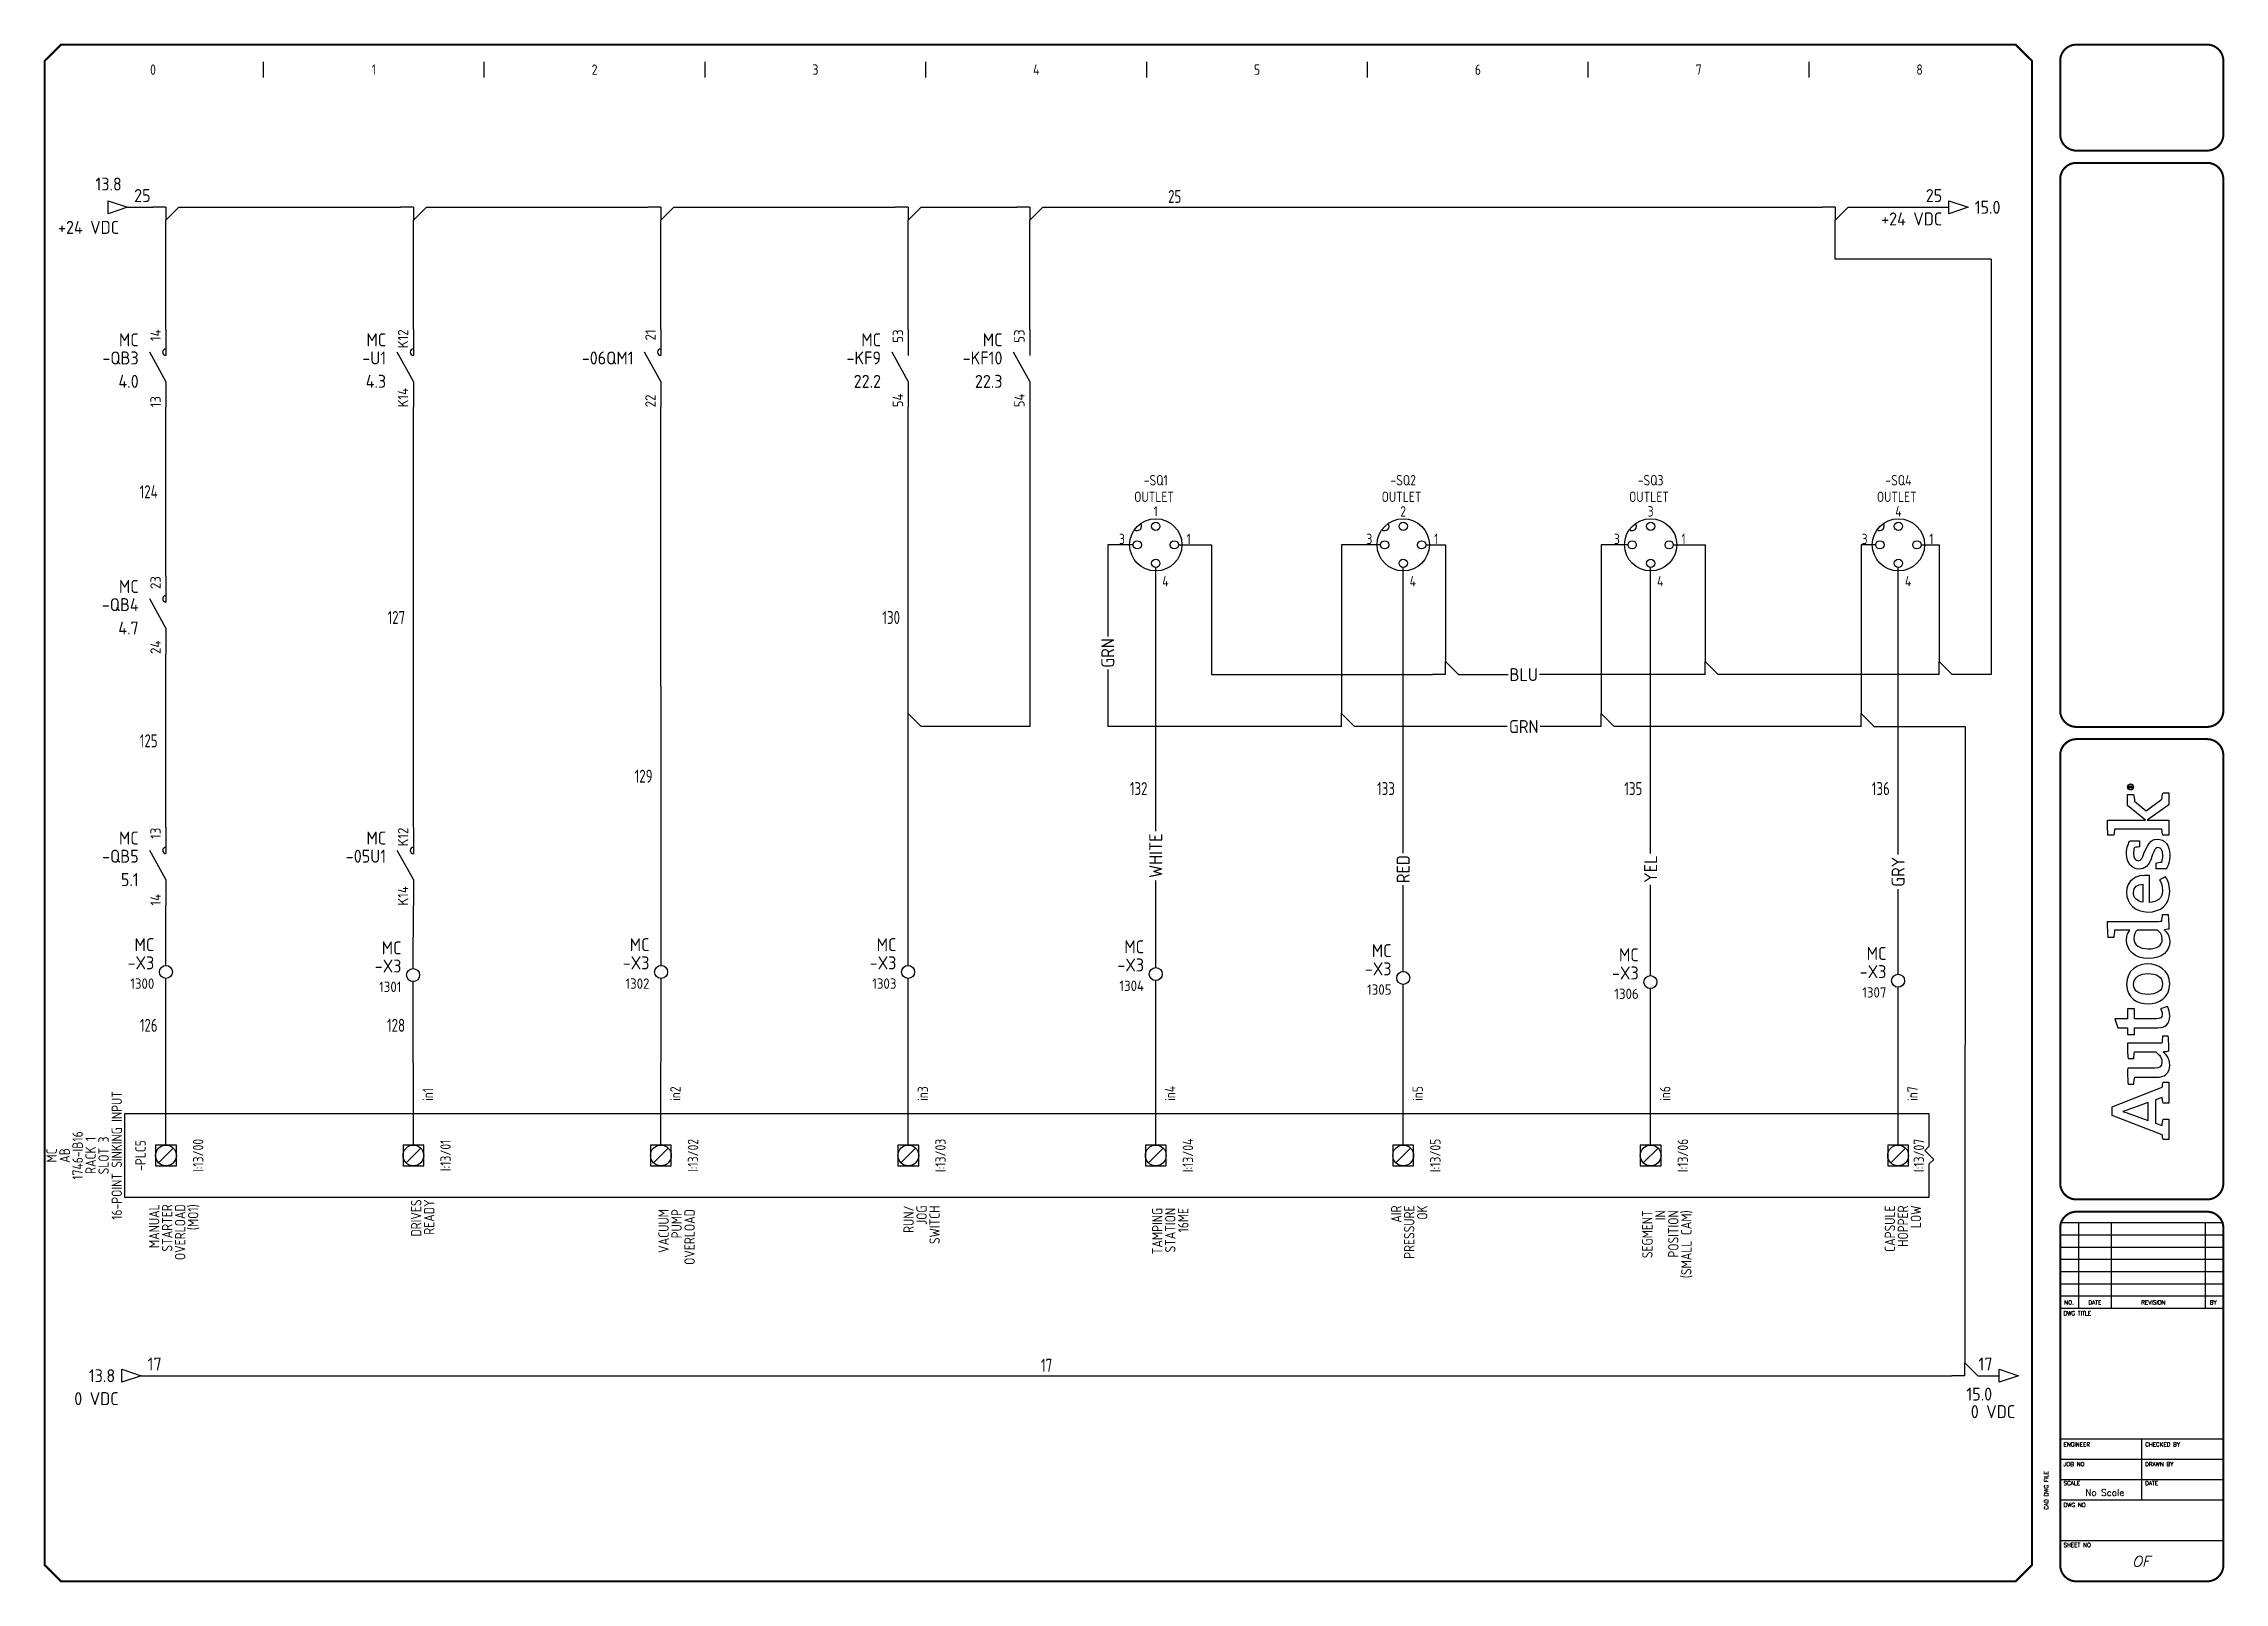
# Model space of a CAD drawing. Header units: millimetres. Extents: x 0 to 840, y 0 to 593.
import ezdxf
from ezdxf.enums import TextEntityAlignment as Align

# ---------------------------------------------------------------- set-up
doc = ezdxf.new("R2010")
doc.units = ezdxf.units.MM
doc.header["$LTSCALE"] = 10
doc.header["$MEASUREMENT"] = 0
for name, color, linetype in [('BLU_1.0mm^2', 5, 'Continuous'), ('BLU_1.5mm^2', 5, 'Continuous'), ('DESC', 150, 'Continuous'), ('GRN_1.0mm^2', 3, 'Continuous'), ('GRN_2.5mm^2', 3, 'Continuous'), ('GRY_0.5mm^2', 9, 'Continuous'), ('LAYER_1', 160, 'Continuous'), ('LOC', 8, 'Continuous'), ('MISC', 7, 'Continuous'), ('RED_0.5mm^2', 1, 'Continuous'), ('SYMS', 7, 'Continuous'), ('TAGS', 150, 'Continuous'), ('TERMS', 123, 'Continuous'), ('TITLE', 7, 'Continuous'), ('WHT_0.5mm^2', 7, 'Continuous'), ('WIRENO', 72, 'Continuous'), ('WIREREF', 52, 'Continuous'), ('WIREREF_DEST', 52, 'Continuous'), ('XREF', 7, 'Continuous'), ('XREFCHILD', 134, 'Continuous'), ('YEL_0.5mm^2', 2, 'Continuous')]:
    doc.layers.add(name, color=color, linetype=linetype)
doc.styles.add('ITALIC', font='ITALIC')
doc.styles.add('SIMPLEX', font='simplex')
doc.styles.add('WD_IEC', font='isocp2.shx', dxfattribs={"width": 0.9, "height": 4})

# ---------------------------------------------------------------- blocks, each defined once
blk = doc.blocks.new('PLCIO_3881')
at = {"layer": 'SYMS'}
for p, q in [((-16, 16), (-16, -16)), ((678.75, 16), (-16, 16)), ((678.75, 3.59), (678.75, 16)), ((-4, 4), (-4, -4)), ((4, 4), (-4, 4)), ((-4, 4), (-4, -4)), ((4, 4), (-4, 4)), ((-2.83, -2.83), (2.83, 2.83)), ((4, -4), (4, 4)), ((4, -4), (4, 4)), ((91.25, 4), (91.25, -4)), ((99.25, 4), (91.25, 4)), ((91.25, 4), (91.25, -4)), ((99.25, 4), (91.25, 4)), ((92.42, -2.83), (98.08, 2.83)), ((99.25, -4), (99.25, 4)), ((99.25, -4), (99.25, 4)), ((186.5, 4), (186.5, -4)), ((194.5, 4), (186.5, 4)), ((186.5, 4), (186.5, -4)), ((194.5, 4), (186.5, 4)), ((187.67, -2.83), (193.33, 2.83)), ((194.5, -4), (194.5, 4)), ((194.5, -4), (194.5, 4)), ((281.75, 4), (281.75, -4)), ((289.75, 4), (281.75, 4)), ((281.75, 4), (281.75, -4)), ((289.75, 4), (281.75, 4)), ((282.92, -2.83), (288.58, 2.83)), ((289.75, -4), (289.75, 4)), ((289.75, -4), (289.75, 4)), ((377, 4), (377, -4)), ((385, 4), (377, 4)), ((377, 4), (377, -4)), ((385, 4), (377, 4)), ((378.17, -2.83), (383.83, 2.83)), ((385, -4), (385, 4)), ((385, -4), (385, 4)), ((472.25, 4), (472.25, -4)), ((480.25, 4), (472.25, 4)), ((472.25, 4), (472.25, -4)), ((480.25, 4), (472.25, 4)), ((473.42, -2.83), (479.08, 2.83)), ((480.25, -4), (480.25, 4)), ((480.25, -4), (480.25, 4)), ((567.5, 4), (567.5, -4)), ((575.5, 4), (567.5, 4)), ((567.5, 4), (567.5, -4)), ((575.5, 4), (567.5, 4)), ((568.67, -2.83), (574.33, 2.83)), ((575.5, -4), (575.5, 4)), ((575.5, -4), (575.5, 4)), ((662.75, 4), (662.75, -4)), ((670.75, 4), (662.75, 4)), ((662.75, 4), (662.75, -4)), ((670.75, 4), (662.75, 4)), ((663.92, -2.83), (669.58, 2.83)), ((670.75, -4), (670.75, 4)), ((670.75, -4), (670.75, 4)), ((677.05, 1.89), (678.75, 3.59)), ((680.45, -1.5), (677.05, 1.89)), ((-4, -4), (4, -4)), ((-4, -4), (4, -4)), ((91.25, -4), (99.25, -4)), ((91.25, -4), (99.25, -4)), ((186.5, -4), (194.5, -4)), ((186.5, -4), (194.5, -4)), ((281.75, -4), (289.75, -4)), ((281.75, -4), (289.75, -4)), ((377, -4), (385, -4)), ((377, -4), (385, -4)), ((472.25, -4), (480.25, -4)), ((472.25, -4), (480.25, -4)), ((567.5, -4), (575.5, -4)), ((567.5, -4), (575.5, -4)), ((662.75, -4), (670.75, -4)), ((662.75, -4), (670.75, -4)), ((678.75, -3.2), (680.45, -1.5)), ((678.75, -16), (678.75, -3.2)), ((-16, -16), (678.75, -16))]:
    blk.add_line(p, q, dxfattribs=at)
for centre in [(0, 0), (95.25, 0), (190.5, 0), (285.75, 0), (381, 0), (476.25, 0), (571.5, 0), (666.75, 0)]:
    blk.add_circle(centre, 4, dxfattribs=at)
at = {"layer": 'SYMS', "style": 'WD_IEC', "width": 0.9}
for tag, p in [('TERMDESC01', (1.08, 6)), ('TERMDESC02', (96.33, 6)), ('TERMDESC03', (191.58, 6)), ('TERMDESC04', (286.83, 6)), ('TERMDESC05', (382.08, 6)), ('TERMDESC06', (477.33, 6)), ('TERMDESC07', (572.58, 6)), ('TERMDESC08', (667.83, 6))]:
    blk.add_attdef(tag, text='', height=4, rotation=90, dxfattribs=at).set_placement(p, align=Align.TOP_LEFT)
at = {"layer": 'SYMS', "style": 'WD_IEC'}
for tag, width, p in [('INST', 0.8, (-47, 0)), ('LOC', 0.8, (-42, 0)), ('MFG', 0.8, (-37, 0)), ('CAT', 0.8, (-32, 0)), ('LINE1', 0.9, (-27, 0)), ('LINE2', 0.9, (-22, 0)), ('DESC', 0.9, (-16.95, 0)), ('TAG', 0.8, (-10.29, 0)), ('TERM01', 0.9, (-6, 0)), ('TERM01', 0.9, (-5, 0)), ('TERM02', 0.9, (89.25, 0)), ('TERM03', 0.9, (184.5, 0)), ('TERM04', 0.9, (279.75, 0)), ('TERM05', 0.9, (375, 0)), ('TERM06', 0.9, (470.25, 0)), ('TERM07', 0.9, (565.5, 0)), ('TERM08', 0.9, (660.75, 0))]:
    blk.add_attdef(tag, text='', height=4, rotation=90, dxfattribs=dict(at, width=width)).set_placement(p, align=Align.CENTER)
at = {"layer": 'SYMS', "style": 'WD_IEC', "width": 0.9, "flags": 1}
for tag, p in [('X2TERM01', (0, 4)), ('X2TERM02', (95.25, 4)), ('X2TERM03', (190.5, 4)), ('X2TERM04', (285.75, 4)), ('X2TERM05', (381, 4)), ('X2TERM06', (476.25, 4)), ('X2TERM07', (571.5, 4)), ('X2TERM08', (666.75, 4))]:
    blk.add_attdef(tag, text='', height=0.64, rotation=90, dxfattribs=at).set_placement(p, align=Align.RIGHT)
at = {"layer": 'SYMS', "style": 'WD_IEC', "width": 0.8}
for tag, p in [('TAGA01', (6, 0)), ('TAGA02', (101.25, 0)), ('TAGA03', (196.5, 0)), ('TAGA04', (291.75, 0)), ('TAGA05', (387, 0)), ('TAGA06', (482.25, 0)), ('TAGA07', (577.5, 0)), ('TAGA08', (672.75, 0))]:
    blk.add_attdef(tag, text='', height=4, rotation=90, dxfattribs=at).set_placement(p, align=Align.TOP_CENTER)
at = {"layer": 'SYMS', "linetype": 'Continuous', "style": 'WD_IEC', "width": 0.9, "flags": 9}
blk.add_attdef('ASSYCODE', text='', height=0.64, rotation=90, dxfattribs=at).set_placement((-34.28, -7.36), align=Align.CENTER)
at = {"layer": 'SYMS', "style": 'WD_IEC', "width": 0.9}
for tag, p in [('DESCA01', (-3, -37)), ('DESCB01', (2, -37)), ('DESCC01', (7, -37)), ('DESCD01', (12, -37)), ('DESCE01', (17, -37)), ('DESCA02', (92.25, -37)), ('DESCB02', (97.25, -37)), ('DESCC02', (102.25, -37)), ('DESCD02', (107.25, -37)), ('DESCE02', (112.25, -37)), ('DESCA03', (187.5, -37)), ('DESCB03', (192.5, -37)), ('DESCC03', (197.5, -37)), ('DESCD03', (202.5, -37)), ('DESCE03', (207.5, -37)), ('DESCA04', (282.75, -37)), ('DESCB04', (287.75, -37)), ('DESCC04', (292.75, -37)), ('DESCD04', (297.75, -37)), ('DESCE04', (302.75, -37)), ('DESCA05', (378, -37)), ('DESCB05', (383, -37)), ('DESCC05', (388, -37)), ('DESCD05', (393, -37)), ('DESCE05', (398, -37)), ('DESCA06', (473.25, -37)), ('DESCB06', (478.25, -37)), ('DESCC06', (483.25, -37)), ('DESCD06', (488.25, -37)), ('DESCE06', (493.25, -37)), ('DESCA07', (568.5, -37)), ('DESCB07', (573.5, -37)), ('DESCC07', (578.5, -37)), ('DESCD07', (583.5, -37)), ('DESCE07', (588.5, -37)), ('DESCA08', (663.75, -37)), ('DESCB08', (668.75, -37)), ('DESCC08', (673.75, -37)), ('DESCD08', (678.75, -37)), ('DESCE08', (683.75, -37))]:
    blk.add_attdef(tag, text='', height=4, rotation=90, dxfattribs=at).set_placement(p, align=Align.RIGHT)
blk = doc.blocks.new('HSQ1_PROXPLUG')
at = {"ltscale": 4}
for centre, radius in [((0, -0.19), 5.03), ((-3.56, -0.19), 0.795), ((0, 3.37), 0.795), ((3.56, -0.19), 0.795), ((0, -3.75), 0.795)]:
    blk.add_circle(centre, radius, dxfattribs=at)
blk.add_arc((-3.56, 3.37), 0.836, 229.7677, 40.2323, dxfattribs=at)
at = {"ltscale": 4, "style": 'WD_IEC'}
blk.add_attdef('TAG1', text='', height=2, dxfattribs=at).set_placement((0, 11.25), align=Align.CENTER)
for tag, p in [('DESC1', (-0.31, 9.06)), ('DESC2', (0, 6.25))]:
    blk.add_attdef(tag, text='', height=2, dxfattribs=at).set_placement(p, align=Align.MIDDLE_CENTER)
blk.add_attdef('TERM02', text='', height=1.5, dxfattribs=at).set_placement((-5.94, 0.94), align=Align.MIDDLE_RIGHT)
at = {"ltscale": 4, "style": 'WD_IEC', "flags": 1}
for tag in ['FAMILY', 'CAT', 'ASSYCODE', 'MFG']:
    blk.add_attdef(tag, (0, 0), '', height=0.01, dxfattribs=at)
at = {"ltscale": 4, "style": 'WD_IEC'}
for tag, p in [('TERM01', (5.94, 0.94)), ('TERM03', (1.25, -7.19))]:
    blk.add_attdef(tag, text='', height=1.5, dxfattribs=at).set_placement(p, align=Align.MIDDLE_LEFT)
at = {"style": 'WD_IEC', "flags": 1}
for tag, p in [('X4TERM02', (-4.35, -0.19)), ('X1TERM01', (4.35, -0.19)), ('X8TERM03', (0, -4.54))]:
    blk.add_attdef(tag, p, '', height=0.0025, dxfattribs=at)
blk = doc.blocks.new('AI9-BLK2')
at = {"layer": 'LAYER_1', "color": 7}
blk.add_circle((0, 0), 2.03, dxfattribs=at)
blk.add_open_spline([(1.7, 0), (1.7, -1), (1, -1.8), (0, -1.8), (-1, -1.8), (-1.7, -1), (-1.7, 0), (-1.7, 1), (-1, 1.8), (0, 1.8), (1, 1.8), (1.7, 1), (1.7, 0)], degree=3, knots=[0, 0, 0, 0, 1, 1, 1, 2, 2, 2, 3, 3, 3, 4, 4, 4, 4], dxfattribs=at)
blk = doc.blocks.new('AI9-BLK1')
at = {"layer": 'LAYER_1', "color": 7}
for points, knots in [([(0.7, -1.1), (0.7, -1.1), (0.2, -0.4), (0.2, -0.4), (0.1, -0.2), (0, -0.2), (-0.1, -0.1), (0.3, 0), (0.5, 0.2), (0.5, 0.5), (0.5, 0.8), (0.3, 1.1), (-0.2, 1.1), (-0.2, 1.1), (-0.8, 1.1), (-0.8, 1.1), (-0.8, 1.1), (-0.8, -1.1), (-0.8, -1.1), (-0.8, -1.1), (-0.5, -1.1), (-0.5, -1.1), (-0.5, -1.1), (-0.5, -0.1), (-0.5, -0.1), (-0.4, -0.1), (-0.3, -0.2), (-0.2, -0.3), (-0.2, -0.3), (0.3, -1.1), (0.3, -1.1), (0.3, -1.1), (0.7, -1.1), (0.7, -1.1)], [0, 0, 0, 0, 1, 1, 1, 2, 2, 2, 3, 3, 3, 4, 4, 4, 5, 5, 5, 6, 6, 6, 7, 7, 7, 8, 8, 8, 9, 9, 9, 10, 10, 10, 11, 11, 11, 11]), ([(0.2, 0.5), (0.2, 0.2), (-0.1, 0.1), (-0.3, 0.1), (-0.3, 0.1), (-0.5, 0.1), (-0.5, 0.1), (-0.5, 0.1), (-0.5, 0.8), (-0.5, 0.8), (-0.5, 0.8), (-0.2, 0.8), (-0.2, 0.8), (0.1, 0.8), (0.2, 0.7), (0.2, 0.5)], [0, 0, 0, 0, 1, 1, 1, 2, 2, 2, 3, 3, 3, 4, 4, 4, 5, 5, 5, 5])]:
    blk.add_open_spline(points, degree=3, knots=knots, dxfattribs=at)
blk = doc.blocks.new('LOGO')
for points, knots in [([(35.2, 4.3), (35.2, 4.3), (22.1, 38.1), (22.1, 38.1), (22.1, 38.1), (16.1, 38.1), (16.1, 38.1), (16.1, 38.1), (3.2, 4.3), (3.2, 4.3), (2.2, 4.2), (0.9, 4), (0, 3.7), (0, 3.7), (0, 0), (0, 0), (0, 0), (13.7, 0), (13.7, 0), (13.7, 0), (13.7, 3.7), (13.7, 3.7), (12.4, 4), (10.9, 4.3), (9.5, 4.4), (9.5, 4.4), (11.1, 8.8), (11.1, 8.8), (11.1, 8.8), (26.8, 8.8), (26.8, 8.8), (26.8, 8.8), (28.4, 4.3), (28.4, 4.3), (27, 4.2), (25.8, 4), (24.5, 3.7), (24.5, 3.7), (24.5, 0), (24.5, 0), (24.5, 0), (38.7, 0), (38.7, 0), (38.7, 0), (38.7, 3.7), (38.7, 3.7), (37.9, 3.9), (36, 4.3), (35.2, 4.3)], [0, 0, 0, 0, 1, 1, 1, 2, 2, 2, 3, 3, 3, 4, 4, 4, 5, 5, 5, 6, 6, 6, 7, 7, 7, 8, 8, 8, 9, 9, 9, 10, 10, 10, 11, 11, 11, 12, 12, 12, 13, 13, 13, 14, 14, 14, 15, 15, 15, 16, 16, 16, 16]), ([(12.8, 13.8), (12.8, 13.8), (16.6, 24.3), (16.6, 24.3), (17.8, 27.5), (18.2, 28.8), (18.8, 30.9), (18.8, 30.9), (18.9, 30.9), (18.9, 30.9), (19.6, 28.9), (20, 27.5), (21.1, 24.3), (21.1, 24.3), (24.9, 13.8), (24.9, 13.8), (24.9, 13.8), (12.8, 13.8), (12.8, 13.8)], [0, 0, 0, 0, 1, 1, 1, 2, 2, 2, 3, 3, 3, 4, 4, 4, 5, 5, 5, 6, 6, 6, 6]), ([(70.8, 23.1), (70.8, 23.1), (70.8, 27.7), (70.8, 27.7), (70.8, 27.7), (75.3, 27.7), (75.3, 27.7), (75.3, 27.7), (75.3, 34.3), (75.3, 34.3), (75.3, 34.3), (81.3, 36.2), (81.3, 36.2), (81.3, 36.2), (81.3, 27.7), (81.3, 27.7), (81.3, 27.7), (88, 27.7), (88, 27.7), (88, 27.7), (88, 23.1), (88, 23.1), (88, 23.1), (81.3, 23.1), (81.3, 23.1), (81.3, 23.1), (81.3, 8.4), (81.3, 8.4), (81.3, 5.6), (82.1, 4.3), (84.3, 4.3), (86, 4.3), (87.5, 5.1), (88, 5.5), (88, 5.5), (89.7, 0.9), (89.7, 0.9), (88.7, 0.3), (86.5, -0.7), (83.2, -0.7), (77.6, -0.7), (75.3, 2.4), (75.3, 7.4), (75.3, 7.4), (75.3, 23.1), (75.3, 23.1), (75.3, 23.1), (70.8, 23.1), (70.8, 23.1)], [0, 0, 0, 0, 1, 1, 1, 2, 2, 2, 3, 3, 3, 4, 4, 4, 5, 5, 5, 6, 6, 6, 7, 7, 7, 8, 8, 8, 9, 9, 9, 10, 10, 10, 11, 11, 11, 12, 12, 12, 13, 13, 13, 14, 14, 14, 15, 15, 15, 16, 16, 16, 16]), ([(147.1, 4.7), (147.1, 5.4), (147, 6.1), (147, 6.9), (147, 6.9), (147, 41.1), (147, 41.1), (143.4, 41.2), (139.3, 41), (136.1, 40.7), (136.1, 40.7), (136.1, 37), (136.1, 37), (137.7, 36.8), (139.6, 36.6), (141, 36.4), (141, 36.4), (141, 36.4), (141, 36.4), (141, 36.4), (141, 26.2), (141, 26.2), (140, 27.1), (138, 28.4), (134.3, 28.4), (127.3, 28.4), (122, 22.6), (122, 13.8), (122, 4.5), (126.6, -0.7), (133.4, -0.7), (137.1, -0.7), (139.6, 1.1), (141.3, 3.1), (141.3, 2.1), (141.6, 0.6), (141.8, 0), (145.2, -0.2), (148.7, 0.1), (151.7, 0.4), (151.7, 0.4), (151.7, 4.1), (151.7, 4.1), (150.2, 4.2), (148.4, 4.5), (147.1, 4.7)], [0, 0, 0, 0, 1, 1, 1, 2, 2, 2, 3, 3, 3, 4, 4, 4, 5, 5, 5, 6, 6, 6, 7, 7, 7, 8, 8, 8, 9, 9, 9, 10, 10, 10, 11, 11, 11, 12, 12, 12, 13, 13, 13, 14, 14, 14, 15, 15, 15, 15]), ([(229.4, 4.6), (229.4, 4.6), (221.5, 15.2), (221.5, 15.2), (221.5, 15.2), (228, 23), (228, 23), (229.4, 23.1), (231.3, 23.3), (232.4, 23.6), (232.4, 23.6), (232.4, 27.7), (232.4, 27.7), (232.4, 27.7), (225, 27.7), (225, 27.7), (225, 27.7), (215.2, 15.6), (215.2, 15.6), (215.2, 15.6), (215.2, 41.2), (215.2, 41.2), (211.8, 41.3), (208.2, 41.2), (205.1, 40.9), (205.1, 40.9), (205.1, 36.9), (205.1, 36.9), (206.5, 36.8), (208, 36.6), (209.1, 36.5), (209.1, 36.5), (209.1, 4.5), (209.1, 4.5), (207.8, 4.4), (206.3, 4.2), (205.1, 4), (205.1, 4), (205.1, 0), (205.1, 0), (205.1, 0), (215.2, 0), (215.2, 0), (215.2, 0), (215.2, 14.5), (215.2, 14.5), (215.2, 14.5), (225.6, 0), (225.6, 0), (225.6, 0), (233.7, 0), (233.7, 0), (233.7, 0), (233.7, 3.8), (233.7, 3.8), (232.2, 4.2), (230.6, 4.4), (229.4, 4.6)], [0, 0, 0, 0, 1, 1, 1, 2, 2, 2, 3, 3, 3, 4, 4, 4, 5, 5, 5, 6, 6, 6, 7, 7, 7, 8, 8, 8, 9, 9, 9, 10, 10, 10, 11, 11, 11, 12, 12, 12, 13, 13, 13, 14, 14, 14, 15, 15, 15, 16, 16, 16, 17, 17, 17, 18, 18, 18, 19, 19, 19, 19]), ([(59.7, -0.1), (59.5, 0.6), (59.2, 2.6), (59.1, 3.8), (57.8, 2), (54.9, -0.7), (50.2, -0.7), (44.2, -0.7), (42, 3.1), (42, 8.1), (42, 8.1), (42, 22.9), (42, 22.9), (40.6, 23.2), (38.8, 23.4), (37.3, 23.5), (37.3, 23.5), (37.3, 27.3), (37.3, 27.3), (40.3, 27.6), (44.4, 27.8), (48, 27.6), (48, 27.6), (48, 9.3), (48, 9.3), (48, 6.2), (49.1, 4.5), (52.3, 4.5), (55.8, 4.5), (58.4, 7.9), (59, 8.6), (59, 8.6), (59, 23), (59, 23), (57.8, 23.2), (56, 23.4), (54.6, 23.5), (54.6, 23.5), (54.6, 27.3), (54.6, 27.3), (57.6, 27.7), (61.5, 27.8), (65, 27.7), (65, 27.7), (65, 4.6), (65, 4.6), (66.3, 4.4), (68.1, 4.2), (69.6, 4.1), (69.6, 4.1), (69.6, 0.3), (69.6, 0.3), (66.7, 0), (63, -0.2), (59.7, -0.1)], [0, 0, 0, 0, 1, 1, 1, 2, 2, 2, 3, 3, 3, 4, 4, 4, 5, 5, 5, 6, 6, 6, 7, 7, 7, 8, 8, 8, 9, 9, 9, 10, 10, 10, 11, 11, 11, 12, 12, 12, 13, 13, 13, 14, 14, 14, 15, 15, 15, 16, 16, 16, 17, 17, 17, 18, 18, 18, 18]), ([(104.8, -0.7), (95.2, -0.7), (91.4, 7), (91.4, 13.8), (91.4, 20.6), (95.1, 28.4), (104.6, 28.4), (114.1, 28.4), (118.3, 20.8), (118.3, 14), (118.3, 7.2), (114.2, -0.7), (104.8, -0.7)], [0, 0, 0, 0, 1, 1, 1, 2, 2, 2, 3, 3, 3, 4, 4, 4, 4]), ([(104.5, 23.6), (99.6, 23.6), (97.8, 19.5), (97.8, 14), (97.8, 8.5), (99.9, 4.1), (104.8, 4.1), (109.8, 4.1), (111.8, 8.2), (111.8, 13.8), (111.8, 19.3), (109.5, 23.6), (104.5, 23.6)], [0, 0, 0, 0, 1, 1, 1, 2, 2, 2, 3, 3, 3, 4, 4, 4, 4]), ([(141, 7.6), (140.3, 6.7), (138.2, 4.3), (135, 4.3), (130.5, 4.3), (128.5, 8.1), (128.5, 13.8), (128.5, 19.6), (130.9, 23.5), (135.4, 23.5), (138.3, 23.5), (139.9, 22.3), (141, 21.3), (141, 21.3), (141, 7.6), (141, 7.6)], [0, 0, 0, 0, 1, 1, 1, 2, 2, 2, 3, 3, 3, 4, 4, 4, 5, 5, 5, 5]), ([(167.6, 4.1), (171.4, 4.1), (173.8, 5.5), (175, 6.2), (175, 6.2), (177.1, 2.1), (177.1, 2.1), (175.5, 1.1), (172.6, -0.7), (167.2, -0.7), (158.2, -0.7), (153.3, 5.5), (153.3, 14), (153.3, 22.5), (158.9, 28.4), (166.4, 28.4), (174.6, 28.4), (178.7, 22.5), (177.9, 12.9), (177.9, 12.9), (159.8, 12.9), (159.8, 12.9), (160, 7.9), (162.3, 4.1), (167.6, 4.1)], [0, 0, 0, 0, 1, 1, 1, 2, 2, 2, 3, 3, 3, 4, 4, 4, 5, 5, 5, 6, 6, 6, 7, 7, 7, 8, 8, 8, 8]), ([(172, 17.3), (171.9, 20.8), (170.4, 23.7), (166.3, 23.7), (162.6, 23.7), (160.6, 21.2), (159.9, 17.3), (159.9, 17.3), (172, 17.3), (172, 17.3)], [0, 0, 0, 0, 1, 1, 1, 2, 2, 2, 3, 3, 3, 3]), ([(193.3, 16.4), (190.2, 17.6), (187.8, 18.3), (187.8, 20.5), (187.8, 22.6), (189.9, 23.7), (192.6, 23.7), (194.1, 23.7), (195.6, 23.5), (196.8, 23.1), (196.9, 21.9), (197.1, 20.1), (197.3, 19.6), (197.3, 19.6), (201.3, 19.6), (201.3, 19.6), (201.3, 19.6), (201.3, 26.1), (201.3, 26.1), (200.2, 26.8), (197.1, 28.4), (192.4, 28.4), (186.5, 28.4), (182.2, 25), (182.2, 20.1), (182.2, 15.7), (184.9, 13.4), (189.1, 11.9), (193.4, 10.4), (196.7, 9.3), (196.7, 7.2), (196.7, 5.1), (195, 3.9), (191.4, 3.9), (189.9, 3.9), (188.1, 4.1), (187, 4.6), (186.9, 5.9), (186.6, 7.8), (186.3, 8.4), (186.3, 8.4), (182.3, 8.4), (182.3, 8.4), (182.3, 8.4), (182.3, 1.6), (182.3, 1.6), (182.3, 1.6), (182.3, 1.6), (182.3, 1.6), (184.1, 0.5), (187.5, -0.8), (191.8, -0.8), (198.3, -0.8), (202.4, 2.6), (202.4, 7.8), (202.4, 12.5), (197.8, 14.6), (193.3, 16.4)], [0, 0, 0, 0, 1, 1, 1, 2, 2, 2, 3, 3, 3, 4, 4, 4, 5, 5, 5, 6, 6, 6, 7, 7, 7, 8, 8, 8, 9, 9, 9, 10, 10, 10, 11, 11, 11, 12, 12, 12, 13, 13, 13, 14, 14, 14, 15, 15, 15, 16, 16, 16, 17, 17, 17, 18, 18, 18, 19, 19, 19, 19])]:
    blk.add_open_spline(points, degree=3, knots=knots)
for name, p in [('AI9-BLK2', (237.6, 25.7)), ('AI9-BLK1', (237.8, 25.7))]:
    blk.add_blockref(name, p)
blk = doc.blocks.new('acade_title')
at = {"layer": 'SYMS'}
for p, q in [((85, 580), (85, 586)), ((170, 580), (170, 586)), ((255, 580), (255, 586)), ((340, 580), (340, 586)), ((425, 580), (425, 586)), ((510, 580), (510, 586)), ((595, 580), (595, 586)), ((680, 580), (680, 586))]:
    blk.add_line(p, q, dxfattribs=at)
at = {"layer": 'TITLE'}
for p, q in [((765.79, 586.36), (765.79, 551.29)), ((776.63, 138.97), (839.44, 138.97)), ((783.7, 138.97), (783.7, 106)), ((796.26, 138.97), (796.26, 106)), ((832.38, 138.97), (832.38, 106)), ((776.63, 134.26), (839.44, 134.26)), ((776.63, 129.55), (839.44, 129.55)), ((776.63, 124.84), (839.44, 124.84)), ((776.63, 120.13), (839.44, 120.13)), ((776.63, 115.42), (839.44, 115.42)), ((776.63, 110.71), (839.44, 110.71)), ((776.63, 106), (839.44, 106)), ((765.79, 7.07), (765.79, 55.62)), ((776.63, 55.75), (839.44, 55.75)), ((808.04, 32.19), (808.04, 55.75)), ((776.63, 47.89), (839.44, 47.89)), ((776.63, 40.04), (839.44, 40.04)), ((776.63, 32.19), (839.44, 32.19)), ((776.63, 16.49), (839.44, 16.49))]:
    blk.add_line(p, q, dxfattribs=at)
at = {"layer": 'TITLE', "const_width": 0.784}
blk.add_lwpolyline([(765.79, 7.07), (765.79, 586.36), (759.5, 592.64), (7.07, 592.64), (0.79, 586.36), (0.79, 7.07), (7.07, 0.79), (759.5, 0.79)], close=True, dxfattribs=at)
for points in [[(782.91, 592.64, 0.414214), (776.63, 586.36, 0.414214)], [(839.44, 586.36, 0.414214), (833.16, 592.64, 0.414214)], [(776.63, 558.09, 0.414214), (782.91, 551.81, 0.414214)], [(833.16, 551.81, 0.414214), (839.44, 558.09, 0.414214)], [(782.91, 547.1, 0.414214), (776.63, 540.82, 0.414214)], [(839.44, 540.82, 0.414214), (833.16, 547.1, 0.414214)], [(776.63, 336.15, 0.414214), (782.91, 329.87, 0.414214)], [(833.16, 329.87, 0.414214), (839.44, 336.15, 0.414214)], [(782.91, 325.16, 0.414214), (776.63, 318.88, 0.414214)], [(839.44, 318.88, 0.414214), (833.16, 325.16, 0.414214)], [(776.63, 154.15, 0.414214), (782.91, 147.87, 0.414214)], [(833.16, 147.87, 0.414214), (839.44, 154.15, 0.414214)], [(782.91, 143.16, 0.414214), (776.63, 136.88, 0.414214)], [(839.44, 136.88, 0.414214), (833.16, 143.16, 0.414214)], [(776.63, 7.07, 0.414214), (782.91, 0.79, 0.414214)], [(833.16, 0.79, 0.414214), (839.44, 7.07, 0.414214)]]:
    blk.add_lwpolyline(points, format="xyb", dxfattribs=at)
for points in [[(833.16, 592.64), (782.91, 592.64)], [(776.63, 586.36), (776.63, 558.09)], [(839.44, 586.36), (839.44, 558.09)], [(833.16, 551.81), (782.91, 551.81)], [(833.16, 547.1), (782.91, 547.1)], [(776.63, 540.82), (776.63, 336.15)], [(839.44, 540.82), (839.44, 336.15)], [(782.91, 329.87), (833.16, 329.87)], [(782.91, 325.16), (833.16, 325.16)], [(782.91, 147.87), (833.16, 147.87)], [(782.91, 143.16), (833.16, 143.16)], [(776.63, 136.88), (776.63, 7.07)], [(839.44, 136.88), (839.44, 7.07)], [(782.91, 0.79), (833.16, 0.79)]]:
    blk.add_lwpolyline(points, dxfattribs=at)
at = {"layer": 'TITLE', "color": 7, "const_width": 0.784}
for points in [[(776.63, 318.88), (776.63, 154.15)], [(839.44, 318.88), (839.44, 154.15)]]:
    blk.add_lwpolyline(points, dxfattribs=at)
at = {"xscale": 0.571500000000015, "yscale": 0.571500000000015, "zscale": 0.571500000000015, "rotation": 90}
blk.add_blockref('LOGO', (818.39, 170.97), dxfattribs=at)
at = {"layer": 'SYMS', "style": 'WD_IEC', "width": 0.9}
for s, p in [('0', (42.5, 581)), ('1', (127.5, 581)), ('2', (212.5, 581)), ('3', (297.5, 581)), ('4', (382.5, 581)), ('5', (467.5, 581)), ('6', (552.5, 581)), ('7', (637.5, 581)), ('8', (722.5, 581))]:
    blk.add_text(s, height=4, dxfattribs=at).set_placement(p, align=Align.CENTER)
at = {"layer": 'TITLE', "color": 1, "style": 'SIMPLEX'}
for s, p in [('DWG TITLE', (777.94, 103.25)), ('ENGINEER', (777.94, 52.74)), ('CHECKED BY', (809.35, 52.74)), ('JOB NO', (777.94, 45.15)), ('DRAWN BY', (809.35, 45.15)), ('SCALE', (777.94, 37.82)), ('DATE', (809.35, 37.82)), ('DWG NO', (777.94, 29.44)), ('SHEET NO', (777.94, 14))]:
    blk.add_text(s, height=1.57, dxfattribs=at).set_placement(p)
at = {"layer": 'TITLE', "color": 1}
for s, height, style, p in [('NO.', 1.57, 'SIMPLEX', (780.03, 108.22)), ('DATE', 1.57, 'SIMPLEX', (789.98, 108.22)), ('REVISION', 1.57, 'SIMPLEX', (812.49, 108.22)), ('BY', 1.57, 'SIMPLEX', (835.52, 108.22)), ('OF', 4, 'ITALIC', (807.77, 8.51))]:
    blk.add_text(s, height=height, dxfattribs=dict(at, style=style)).set_placement(p, align=Align.MIDDLE)
at = {"layer": 'TITLE', "color": 1, "style": 'SIMPLEX'}
blk.add_text('CAD DWG FILE', height=1.5703, rotation=90, dxfattribs=at).set_placement((772.05, 28.4))
at = {"layer": 'TITLE', "color": 1, "style": 'ITALIC'}
for tag, height, p in [('TITLE#1', 3, (806.47, 85.58)), ('TITLE#2', 3, (806.47, 80.5)), ('TITLE#3', 3, (806.47, 75.41)), ('TITLE#4', 3, (806.47, 70.33)), ('DWG#', 4, (806.47, 20.76))]:
    blk.add_attdef(tag, text='', height=height, dxfattribs=at).set_placement(p, align=Align.CENTER)
at = {"layer": 'TITLE', "color": 1, "style": 'SIMPLEX'}
blk.add_attdef('CAD#', (772.63, 49.19), '', height=2.5, rotation=90, dxfattribs=at)
at = {"layer": 'TITLE', "color": 1}
for tag, p, height, style in [('ENGINEER', (783.37, 49.19), 2.5, 'ITALIC'), ('CHKDBY', (813.2, 49.2), 2.5, 'ITALIC'), ('JOB#', (789.06, 41.3), 2.5, 'SIMPLEX'), ('DRAWNBY', (814.95, 41.3), 2.5, 'ITALIC'), ('SCALE', (786.29, 33.76), 2.5, 'SIMPLEX'), ('DATE', (812.8, 33.76), 2.5, 'SIMPLEX'), ('SHTS', (815.9, 6.29), 4, 'ITALIC')]:
    blk.add_attdef(tag, p, '', height=height, dxfattribs=dict(at, style=style))
at = {"layer": 'TITLE', "color": 1, "style": 'ITALIC'}
blk.add_attdef('SH#', text='', height=4, dxfattribs=at).set_placement((799.54, 6.29), align=Align.RIGHT)
at = {"layer": 'TITLE', "color": 7, "flags": 9}
blk.add_attdef('WD_TB', (782.91, 0.79), '', height=3.14, dxfattribs=at)
blk = doc.blocks.new('VMS21P')
for p, q in [((0, 7.5), (0, 2.5)), ((0, -2.5), (-3.12, 3.12)), ((0, -2.5), (0, -7.5))]:
    blk.add_line(p, q)
blk.add_arc((0, 3.12), 0.625, 90, 270)
at = {"style": 'WD_IEC'}
for tag, p in [('INST', (-5.25, 6.75)), ('LOC', (-5.25, 3.75)), ('TAG2', (-5.25, 0.75)), ('XREF', (-5.25, -3.75)), ('DESC2', (-5.25, -9.75)), ('DESC1', (-5.25, -6.75)), ('DESC3', (-5.25, -12.75))]:
    blk.add_attdef(tag, text='', height=2.5, dxfattribs=at).set_placement(p, align=Align.RIGHT)
blk.add_attdef('TERM01', text='', height=2, rotation=90, dxfattribs=at).set_placement((-1, 7.5), align=Align.RIGHT)
at = {"style": 'WD_IEC', "flags": 1}
for tag, p, height in [('X2TERM01', (0, 7.5), 0.32), ('X4LINK', (-2.91, 0), 0.32), ('X1LINK', (-0.5, 0), 0.32), ('CONTACT', (4, -3.5), 1), ('FAMILY', (4, -5), 1), ('X8TERM02', (0, -7.5), 0.32)]:
    blk.add_attdef(tag, p, '', height=height, dxfattribs=at)
at = {"style": 'WD_IEC'}
blk.add_attdef('TERM02', (-1, -7.5), '', height=2, rotation=90, dxfattribs=at)
blk = doc.blocks.new('VCR21')
for p, q in [((0, 7.5), (0, 2.5)), ((0, -2.5), (-3.12, 3.12)), ((0, -2.5), (0, -7.5))]:
    blk.add_line(p, q)
at = {"style": 'WD_IEC'}
for tag, p in [('INST', (-5.25, 6.75)), ('LOC', (-5.25, 3.75)), ('TAG2', (-5.25, 0.75)), ('XREF', (-5.25, -3.75)), ('DESC2', (-5.25, -9.75)), ('DESC1', (-5.25, -6.75)), ('DESC3', (-5.25, -12.75))]:
    blk.add_attdef(tag, text='', height=2.5, dxfattribs=at).set_placement(p, align=Align.RIGHT)
blk.add_attdef('TERM01', text='', height=2, rotation=90, dxfattribs=at).set_placement((-1, 7.5), align=Align.RIGHT)
at = {"style": 'WD_IEC', "flags": 1}
for tag, p, height in [('X2TERM01', (0, 7.5), 0.32), ('X4LINK', (-2.75, 0), 0.32), ('X1LINK', (-0.5, 0), 0.32), ('CONTACT', (4, -3.5), 1), ('FAMILY', (4, -5), 1), ('COMMON', (5.25, -4.75), 1), ('X8TERM02', (0, -7.5), 0.32)]:
    blk.add_attdef(tag, p, '', height=height, dxfattribs=at)
at = {"style": 'WD_IEC'}
blk.add_attdef('TERM02', (-1, -7.5), '', height=2, rotation=90, dxfattribs=at)
blk = doc.blocks.new('VT0_LGENERIC')
at = {"style": 'WD_IEC'}
blk.add_attdef('COLOR', text='', height=2.5, rotation=90, dxfattribs=at).set_placement((0, 0), align=Align.MIDDLE_CENTER)
at = {"style": 'WD_IEC', "flags": 1}
for tag, p in [('X2TERM01', (0, 4)), ('X8TERM01', (0, -4))]:
    blk.add_attdef(tag, p, '', height=0.16, rotation=90, dxfattribs=at)
at = {"style": 'WD_IEC'}
for tag, p in [('X2_TINY_DOT_DONT_REMOVE', (0, 4)), ('X8_TINY_DOT_DONT_REMOVE', (0, -4))]:
    blk.add_attdef(tag, p, '', height=0.0001, rotation=90, dxfattribs=at)
blk = doc.blocks.new('HT0_LGENERIC')
at = {"style": 'WD_IEC'}
blk.add_attdef('COLOR', text='', height=2.5, dxfattribs=at).set_placement((0, 0), align=Align.MIDDLE_CENTER)
for tag, p in [('X4_TINY_DOT_DONT_REMOVE', (-2.5, 0)), ('X1_TINY_DOT_DONT_REMOVE', (2.5, 0))]:
    blk.add_attdef(tag, p, '', height=0.002, dxfattribs=at)
at = {"style": 'WD_IEC', "flags": 1}
for tag, p in [('X4TERM01', (-2.5, 0)), ('X1TERM01', (2.5, 0))]:
    blk.add_attdef(tag, p, '', height=0.2, dxfattribs=at)
blk = doc.blocks.new('HA1S1')
blk.add_lwpolyline([(0, 1.25), (3.75, 0), (0, -1.25)], close=True)
at = {"style": 'WD_IEC'}
for tag, height, flags, p in [('WIRENO', 2.5, 8, (-1.25, 1)), ('SIGCODE', 1, 1, (5, 1.8))]:
    blk.add_attdef(tag, text='', height=height, dxfattribs=dict(at, flags=flags)).set_placement(p, align=Align.RIGHT)
at = {"style": 'WD_IEC', "flags": 1}
blk.add_attdef('X4TERM01', (0, 0), '', height=0.32, dxfattribs=at)
at = {"style": 'WD_IEC'}
blk.add_attdef('XREF', text='', height=2.5, dxfattribs=at).set_placement((5, 0), align=Align.MIDDLE_LEFT)
blk.add_attdef('DESC1', text='', height=2.5, dxfattribs=at).set_placement((-1.25, -1), align=Align.TOP_RIGHT)
blk = doc.blocks.new('HA1D3')
blk.add_lwpolyline([(0, 0), (-3.75, -1.25), (-3.75, 1.25)], close=True)
at = {"style": 'WD_IEC'}
blk.add_attdef('XREF', text='', height=2.5, dxfattribs=at).set_placement((-5, 0), align=Align.MIDDLE_RIGHT)
at = {"style": 'WD_IEC', "flags": 1}
blk.add_attdef('SIGCODE', text='', height=1, dxfattribs=at).set_placement((-2.5, 1.8), align=Align.RIGHT)
at = {"style": 'WD_IEC'}
for tag, p, height, flags in [('X1TERM01', (0, 0), 0.32, 1), ('WIRENO', (1.25, 1), 2.5, 8)]:
    blk.add_attdef(tag, p, '', height=height, dxfattribs=dict(at, flags=flags))
blk.add_attdef('DESC1', text='', height=2.5, dxfattribs=at).set_placement((1.25, -1), align=Align.TOP_LEFT)
blk = doc.blocks.new('WD_WNH')
at = {"linetype": 'Continuous', "style": 'WD_IEC', "width": 0.8}
blk.add_attdef('WIRENO', text='', height=2.5, dxfattribs=at).set_placement((0, 0.75), align=Align.CENTER)
at = {"style": 'WD_IEC', "flags": 1}
for tag, p in [('W08USER', (0, 0.375)), ('W04USER', (0, 0.875)), ('W05USER', (0, 0.75)), ('W09USER', (0, 0.25)), ('W03USER', (0, 1)), ('W06USER', (0, 0.625)), ('W07USER', (0, 0.5)), ('W02USER', (0, 1.125)), ('W01USER', (0, 1.25)), ('W10USER', (0, 0.125))]:
    blk.add_attdef(tag, text='', height=0.08, dxfattribs=at).set_placement(p, align=Align.CENTER)
blk = doc.blocks.new('WD_WNV')
at = {"linetype": 'Continuous', "style": 'WD_IEC', "width": 0.8}
blk.add_attdef('WIRENO', text='', height=2.5, dxfattribs=at).set_placement((-1.6, 0), align=Align.MIDDLE_RIGHT)
at = {"style": 'WD_IEC', "flags": 1}
for tag, p in [('W08USER', (-1, 0.375)), ('W04USER', (-1, 0.875)), ('W05USER', (-1, 0.75)), ('W09USER', (-1, 0.25)), ('W03USER', (-1, 1)), ('W06USER', (-1, 0.625)), ('W07USER', (-1, 0.5)), ('W02USER', (-1, 1.125)), ('W01USER', (-1, 1.25)), ('W10USER', (-1, 0.125))]:
    blk.add_attdef(tag, text='', height=0.08, dxfattribs=at).set_placement(p, align=Align.CENTER)
blk = doc.blocks.new('VT0002')
blk.add_circle((0, 0), 1.25)
at = {"style": 'WD_IEC'}
for tag, p in [('INST', (-2.25, 6.5)), ('LOC', (-2.25, 3.5)), ('DESC1', (-2.25, -6.25)), ('DESC2', (-2.25, -9.25)), ('DESC3', (-2.25, -12.25))]:
    blk.add_attdef(tag, text='', height=2.5, dxfattribs=at).set_placement(p, align=Align.RIGHT)
at = {"style": 'WD_IEC', "flags": 1}
for tag, p, height in [('ASSYCODE', (2.75, 10.75), 1), ('CATDESC', (2.75, 9.25), 1), ('MFG', (2.75, 7.25), 1.5), ('CAT', (2.75, 4.75), 1.5), ('X4PIN01', (-1.25, 1), 0.25), ('X4TERM01', (-1.25, 0), 0.25), ('X4TERMDESC01', (-1.25, 0.5), 0.4), ('STRIPSEQ', (0, 0), 0.025), ('X2PIN01', (0, 2.25), 0.25), ('X2TERM01', (0, 1.25), 0.25), ('X8PIN01', (0, -0.25), 0.25), ('X2TERMDESC01', (0, 1.75), 0.4), ('X1PIN01', (1.25, 1), 0.25), ('X1TERM01', (1.25, 0), 0.25), ('X1TERMDESC01', (1.25, 0.5), 0.4), ('LINKTERM', (0, -0.04), 0.025), ('X8TERM01', (0, -1.25), 0.25), ('X8TERMDESC01', (0, -0.75), 0.4)]:
    blk.add_attdef(tag, p, '', height=height, dxfattribs=at)
at = {"style": 'WD_IEC', "flags": 8}
for tag, height, p in [('TAGSTRIP', 2.5, (-2.25, 0.5)), ('TERM01', 2, (-2.25, -3.25))]:
    blk.add_attdef(tag, text='', height=height, dxfattribs=at).set_placement(p, align=Align.RIGHT)
blk = doc.blocks.new('VT0_184')
for p, q in [((0, 0), (-2.5, 0)), ((0, 0), (0, -2.5)), ((0, -2.5), (2.5, 0))]:
    blk.add_line(p, q)
at = {"style": 'WD_IEC', "flags": 1}
for tag, p in [('X4TERM01', (-2.5, 0)), ('X1TERM01', (2.5, 0)), ('X8TERM01', (0, -2.5)), ('WDWSEQ', (1.53, -1.26))]:
    blk.add_attdef(tag, p, '', height=0.4, dxfattribs=at)
blk = doc.blocks.new('HT0_184')
for p, q in [((0, 0), (-2.5, 0)), ((0, 0), (0, -2.5)), ((0, -2.5), (2.5, 0))]:
    blk.add_line(p, q)
at = {"style": 'WD_IEC', "flags": 1}
for tag, p in [('X4TERM01', (-2.5, 0)), ('X1TERM01', (2.5, 0)), ('X8TERM01', (0, -2.5)), ('WDWSEQ', (1.53, -1.26))]:
    blk.add_attdef(tag, p, '', height=0.4, dxfattribs=at)
blk = doc.blocks.new('HT0_124')
for p, q in [((0, 0), (-2.5, 0)), ((0, 0), (0, 2.5)), ((0, 2.5), (2.5, 0))]:
    blk.add_line(p, q)
at = {"style": 'WD_IEC', "flags": 1}
for tag, p in [('X4TERM01', (-2.5, 0)), ('X2TERM01', (0, 2.5)), ('WDWSEQ', (1.6, 1.48)), ('X1TERM01', (2.5, 0))]:
    blk.add_attdef(tag, p, '', height=0.4, dxfattribs=at)
blk = doc.blocks.new('VT0_124')
for p, q in [((0, 0), (-2.5, 0)), ((0, 0), (0, 2.5)), ((0, 2.5), (2.5, 0))]:
    blk.add_line(p, q)
at = {"style": 'WD_IEC', "flags": 1}
for tag, p in [('X4TERM01', (-2.5, 0)), ('X2TERM01', (0, 2.5)), ('WDWSEQ', (1.6, 1.48)), ('X1TERM01', (2.5, 0))]:
    blk.add_attdef(tag, p, '', height=0.4, dxfattribs=at)
blk = doc.blocks.new('VT0_281')
for p in [(0, -2.5), (2.5, 0)]:
    blk.add_line(p, (0, 2.5))
at = {"style": 'WD_IEC', "flags": 1}
for tag, p in [('X2TERM01', (0, 2.5)), ('WDWSEQ', (1.92, 1.22)), ('X1TERM01', (2.5, 0)), ('X8TERM01', (0, -2.5))]:
    blk.add_attdef(tag, p, '', height=0.4, dxfattribs=at)

msp = doc.modelspace()

# ---------------------------------------------------------------- linework, layer by layer
at = {"layer": 'BLU_1.0mm^2'}
for p, q in [((32.74, 530), (42.49, 530)), ((47.49, 482.95), (47.49, 525)), ((142.74, 482.95), (142.74, 525)), ((237.99, 482.95), (237.99, 525)), ((333.24, 482.95), (333.24, 525)), ((379.99, 482.95), (379.99, 525))]:
    msp.add_line(p, q, dxfattribs=at)
at = {"layer": 'BLU_1.0mm^2', "ltscale": 4}
for p, q in [((52.49, 530), (137.74, 530)), ((147.74, 530), (232.99, 530)), ((242.99, 530), (328.24, 530)), ((338.24, 530), (374.99, 530)), ((384.99, 530), (685, 530)), ((695, 530), (733.73, 530)), ((690, 510), (690, 525)), ((750.12, 510), (690, 510)), ((750.12, 510), (750, 350)), ((437.19, 400), (450, 400)), ((450, 400), (450, 350)), ((532.44, 400), (539.99, 400)), ((539.99, 400), (539.99, 355)), ((627.69, 400), (640.07, 400)), ((640, 400), (640, 355)), ((723.07, 400), (729.99, 400)), ((729.99, 400), (729.99, 355)), ((450, 350), (534.99, 350)), ((544.99, 350), (564.14, 350)), ((635, 350), (576.14, 350)), ((724.99, 350), (645, 350)), ((750, 350), (734.99, 350))]:
    msp.add_line(p, q, dxfattribs=at)
at = {"layer": 'BLU_1.5mm^2'}
for p, q in [((47.49, 387.95), (47.49, 452.95)), ((142.74, 291.07), (142.74, 452.95)), ((47.49, 291.07), (47.49, 357.95))]:
    msp.add_line(p, q, dxfattribs=at)
at = {"layer": 'BLU_1.5mm^2', "ltscale": 4}
for p, q in [((238.1, 238), (237.99, 452.95)), ((333.24, 335), (333.24, 452.95)), ((379.99, 452.95), (379.99, 330)), ((379.99, 330), (338.24, 330)), ((333.16, 238), (333.24, 325)), ((47.49, 238), (47.49, 261.07)), ((142.63, 236.77), (142.74, 261.07))]:
    msp.add_line(p, q, dxfattribs=at)
at = {"layer": 'GRN_1.0mm^2', "ltscale": 4}
msp.add_line((744.96, 80), (753.08, 80), dxfattribs=at)
at = {"layer": 'GRN_2.5mm^2', "ltscale": 4}
for p, q in [((410, 400), (410, 364.72)), ((419.78, 400), (410, 400)), ((500, 400), (500, 335)), ((515.03, 400), (500, 400)), ((600, 400), (600, 335)), ((610.28, 400), (600, 400)), ((700, 400), (700, 335)), ((705.66, 400), (700, 400)), ((410, 351.96), (410, 330)), ((495, 330), (410, 330)), ((563.76, 330), (505, 330)), ((595, 330), (576.52, 330)), ((695, 330), (605, 330)), ((705, 330), (740.01, 330)), ((740.01, 330), (739.96, 85)), ((37.94, 80), (734.96, 80))]:
    msp.add_line(p, q, dxfattribs=at)
at = {"layer": 'GRY_0.5mm^2', "ltscale": 4}
for p, q in [((714.24, 280.68), (714.24, 391.29)), ((714.24, 234.62), (714.24, 267.43))]:
    msp.add_line(p, q, dxfattribs=at)
at = {"layer": 'GRY_0.5mm^2'}
for p, q in [((47.49, 168.82), (47.49, 233)), ((142.74, 168.82), (142.63, 231.77)), ((237.99, 168.82), (238.1, 233)), ((333.24, 168.82), (333.16, 233)), ((428.49, 168.82), (428.49, 232.18)), ((523.74, 168.82), (523.74, 230.69)), ((618.99, 168.82), (618.89, 229.09)), ((714.24, 168.82), (714.24, 229.62))]:
    msp.add_line(p, q, dxfattribs=at)
at = {"layer": 'RED_0.5mm^2', "ltscale": 4}
for p, q in [((523.74, 281.23), (523.74, 391.29)), ((523.74, 235.69), (523.74, 268.95))]:
    msp.add_line(p, q, dxfattribs=at)
at = {"layer": 'WHT_0.5mm^2', "ltscale": 4}
for p, q in [((428.49, 289.77), (428.49, 391.29)), ((428.49, 237.18), (428.49, 270.77))]:
    msp.add_line(p, q, dxfattribs=at)
at = {"layer": 'YEL_0.5mm^2', "ltscale": 4}
for p, q in [((618.99, 281.09), (618.99, 391.29)), ((618.89, 234.09), (618.99, 269.09))]:
    msp.add_line(p, q, dxfattribs=at)

# ---------------------------------------------------------------- block references
at = {"layer": 'BLU_1.0mm^2', "ltscale": 4, "xscale": 2, "yscale": 2, "zscale": 2}
for name, p in [('VT0_184', (47.49, 530)), ('HT0_184', (142.74, 530)), ('HT0_184', (237.99, 530)), ('HT0_184', (333.24, 530)), ('HT0_184', (379.99, 530)), ('HT0_184', (690, 530)), ('VT0_124', (539.99, 350)), ('HT0_124', (640, 350)), ('HT0_124', (729.99, 350))]:
    msp.add_blockref(name, p, dxfattribs=at)
at = {"layer": 'BLU_1.5mm^2', "ltscale": 4, "xscale": 2, "yscale": 2, "zscale": 2}
msp.add_blockref('VT0_281', (333.24, 330), dxfattribs=at)
at = {"layer": 'GRN_2.5mm^2', "ltscale": 4, "xscale": 2, "yscale": 2, "zscale": 2}
for p in [(500, 330), (600, 330), (700, 330), (739.96, 80)]:
    msp.add_blockref('HT0_124', p, dxfattribs=at)
at = {"layer": 'SYMS', "ltscale": 4}
ref = msp.add_blockref('acade_title', (0, 0), dxfattribs=at)
ref.add_attrib('SCALE', 'No Scale', (786.29, 33.76), dxfattribs={"layer": 'MISC', "color": 1, "height": 2.5, "style": 'SIMPLEX'})
ref = msp.add_blockref('HA1D3', (32.74, 530), dxfattribs=dict(at, xscale=2, yscale=2, zscale=2))
ref.add_attrib('XREF', '13.8', dxfattribs={"layer": 'XREF', "height": 5, "style": 'WD_IEC'}).set_placement((30.47, 538.94), align=Align.MIDDLE_RIGHT)
ref.add_attrib('DESC1', '+24 VDC', dxfattribs={"layer": 'DESC', "height": 5, "style": 'WD_IEC'}).set_placement((5.95, 524.75), align=Align.TOP_LEFT)
ref.add_attrib('WIRENO', '25', (35.24, 532), dxfattribs={"layer": 'WIREREF_DEST', "height": 5, "style": 'WD_IEC', "flags": 8})
ref = msp.add_blockref('HA1S1', (733.73, 530), dxfattribs=dict(at, xscale=2, yscale=2, zscale=2))
ref.add_attrib('XREF', '15.0', dxfattribs={"layer": 'XREF', "height": 5, "style": 'WD_IEC'}).set_placement((743.73, 530), align=Align.MIDDLE_LEFT)
ref.add_attrib('DESC1', '+24 VDC', dxfattribs={"layer": 'DESC', "height": 5, "style": 'WD_IEC'}).set_placement((731.23, 528), align=Align.TOP_RIGHT)
ref.add_attrib('WIRENO', '25', dxfattribs={"layer": 'WIREREF', "height": 5, "style": 'WD_IEC', "flags": 8}).set_placement((731.23, 532), align=Align.RIGHT)
ref = msp.add_blockref('VMS21P', (47.49, 467.95), dxfattribs=dict(at, xscale=2, yscale=2, zscale=2))
ref.add_attrib('TERM02', '13', (45.49, 452.95), dxfattribs={"layer": 'TERMS', "height": 4, "rotation": 90, "style": 'WD_IEC'})
ref.add_attrib('TERM01', '14', dxfattribs={"layer": 'TERMS', "height": 4, "rotation": 90, "style": 'WD_IEC'}).set_placement((45.49, 482.95), align=Align.RIGHT)
ref.add_attrib('XREF', '4.0', dxfattribs={"layer": 'XREFCHILD', "height": 5, "style": 'WD_IEC'}).set_placement((36.99, 460.45), align=Align.RIGHT)
ref.add_attrib('LOC', 'MC', dxfattribs={"layer": 'LOC', "height": 5, "style": 'WD_IEC'}).set_placement((36.99, 476.45), align=Align.RIGHT)
ref.add_attrib('TAG2', '-QB3', dxfattribs={"layer": 'TAGS', "height": 5, "style": 'WD_IEC'}).set_placement((36.99, 469.45), align=Align.RIGHT)
ref = msp.add_blockref('VMS21P', (142.74, 467.95), dxfattribs=dict(at, xscale=2, yscale=2, zscale=2))
ref.add_attrib('TERM02', 'K14', (140.74, 452.95), dxfattribs={"layer": 'TERMS', "height": 4, "rotation": 90, "style": 'WD_IEC'})
ref.add_attrib('TERM01', 'K12', dxfattribs={"layer": 'TERMS', "height": 4, "rotation": 90, "style": 'WD_IEC'}).set_placement((140.74, 482.95), align=Align.RIGHT)
ref.add_attrib('XREF', '4.3', dxfattribs={"layer": 'XREFCHILD', "height": 5, "style": 'WD_IEC'}).set_placement((132.24, 460.45), align=Align.RIGHT)
ref.add_attrib('LOC', 'MC', dxfattribs={"layer": 'LOC', "height": 5, "style": 'WD_IEC'}).set_placement((132.24, 476.45), align=Align.RIGHT)
ref.add_attrib('TAG2', '-U1', dxfattribs={"layer": 'TAGS', "height": 5, "style": 'WD_IEC'}).set_placement((132.24, 469.45), align=Align.RIGHT)
ref = msp.add_blockref('VMS21P', (237.99, 467.95), dxfattribs=dict(at, xscale=2, yscale=2, zscale=2))
ref.add_attrib('TERM02', '22', (235.99, 452.95), dxfattribs={"layer": 'TERMS', "height": 4, "rotation": 90, "style": 'WD_IEC'})
ref.add_attrib('TERM01', '21', dxfattribs={"layer": 'TERMS', "height": 4, "rotation": 90, "style": 'WD_IEC'}).set_placement((235.99, 482.95), align=Align.RIGHT)
ref.add_attrib('TAG2', '-06QM1', dxfattribs={"layer": 'TAGS', "height": 5, "style": 'WD_IEC'}).set_placement((227.49, 469.45), align=Align.RIGHT)
ref = msp.add_blockref('VCR21', (333.24, 467.95), dxfattribs=dict(at, xscale=2, yscale=2, zscale=2))
ref.add_attrib('TERM02', '54', (331.24, 452.95), dxfattribs={"layer": 'TERMS', "height": 4, "rotation": 90, "style": 'WD_IEC'})
ref.add_attrib('TERM01', '53', dxfattribs={"layer": 'TERMS', "height": 4, "rotation": 90, "style": 'WD_IEC'}).set_placement((331.24, 482.95), align=Align.RIGHT)
ref.add_attrib('XREF', '22.2', dxfattribs={"layer": 'XREFCHILD', "height": 5, "style": 'WD_IEC'}).set_placement((322.74, 460.45), align=Align.RIGHT)
ref.add_attrib('LOC', 'MC', dxfattribs={"layer": 'LOC', "height": 5, "style": 'WD_IEC'}).set_placement((322.74, 476.45), align=Align.RIGHT)
ref.add_attrib('TAG2', '-KF9', dxfattribs={"layer": 'TAGS', "height": 5, "style": 'WD_IEC'}).set_placement((322.74, 469.45), align=Align.RIGHT)
ref = msp.add_blockref('VCR21', (379.99, 467.95), dxfattribs=dict(at, xscale=2, yscale=2, zscale=2))
ref.add_attrib('TERM02', '54', (377.99, 452.95), dxfattribs={"layer": 'TERMS', "height": 4, "rotation": 90, "style": 'WD_IEC'})
ref.add_attrib('TERM01', '53', dxfattribs={"layer": 'TERMS', "height": 4, "rotation": 90, "style": 'WD_IEC'}).set_placement((377.99, 482.95), align=Align.RIGHT)
ref.add_attrib('XREF', '22.3', dxfattribs={"layer": 'XREFCHILD', "height": 5, "style": 'WD_IEC'}).set_placement((369.49, 460.45), align=Align.RIGHT)
ref.add_attrib('LOC', 'MC', dxfattribs={"layer": 'LOC', "height": 5, "style": 'WD_IEC'}).set_placement((369.49, 476.45), align=Align.RIGHT)
ref.add_attrib('TAG2', '-KF10', dxfattribs={"layer": 'TAGS', "height": 5, "style": 'WD_IEC'}).set_placement((369.49, 469.45), align=Align.RIGHT)
ref = msp.add_blockref('HSQ1_PROXPLUG', (428.49, 400.38), dxfattribs=dict(at, xscale=2, yscale=2, zscale=2))
ref.add_attrib('TAG1', '-SQ1', dxfattribs={"layer": 'TAGS', "ltscale": 4, "height": 4, "style": 'WD_IEC', "width": 0.9}).set_placement((428.49, 422.88), align=Align.CENTER)
ref.add_attrib('TERM03', '4', dxfattribs={"layer": 'TERMS', "ltscale": 4, "height": 4, "style": 'WD_IEC', "width": 0.9}).set_placement((430.99, 386), align=Align.MIDDLE_LEFT)
ref.add_attrib('DESC2', '1', dxfattribs={"layer": 'DESC', "ltscale": 4, "height": 4, "style": 'WD_IEC', "width": 0.9}).set_placement((428.49, 412.88), align=Align.MIDDLE_CENTER)
ref.add_attrib('TERM02', '3', dxfattribs={"layer": 'TERMS', "ltscale": 4, "height": 4, "style": 'WD_IEC', "width": 0.9}).set_placement((416.61, 402.25), align=Align.MIDDLE_RIGHT)
ref.add_attrib('DESC1', 'OUTLET', dxfattribs={"layer": 'DESC', "ltscale": 4, "height": 4, "style": 'WD_IEC', "width": 0.9}).set_placement((427.86, 418.5), align=Align.MIDDLE_CENTER)
ref.add_attrib('TERM01', '1', dxfattribs={"layer": 'TERMS', "ltscale": 4, "height": 4, "style": 'WD_IEC', "width": 0.9}).set_placement((440.36, 402.25), align=Align.MIDDLE_LEFT)
ref = msp.add_blockref('HSQ1_PROXPLUG', (523.74, 400.38), dxfattribs=dict(at, xscale=2, yscale=2, zscale=2))
ref.add_attrib('TAG1', '-SQ2', dxfattribs={"layer": 'TAGS', "ltscale": 4, "height": 4, "style": 'WD_IEC', "width": 0.9}).set_placement((523.74, 422.88), align=Align.CENTER)
ref.add_attrib('TERM03', '4', dxfattribs={"layer": 'TERMS', "ltscale": 4, "height": 4, "style": 'WD_IEC', "width": 0.9}).set_placement((526.24, 386), align=Align.MIDDLE_LEFT)
ref.add_attrib('DESC2', '2', dxfattribs={"layer": 'DESC', "ltscale": 4, "height": 4, "style": 'WD_IEC', "width": 0.9}).set_placement((523.74, 412.88), align=Align.MIDDLE_CENTER)
ref.add_attrib('TERM02', '3', dxfattribs={"layer": 'TERMS', "ltscale": 4, "height": 4, "style": 'WD_IEC', "width": 0.9}).set_placement((511.86, 402.25), align=Align.MIDDLE_RIGHT)
ref.add_attrib('DESC1', 'OUTLET', dxfattribs={"layer": 'DESC', "ltscale": 4, "height": 4, "style": 'WD_IEC', "width": 0.9}).set_placement((523.11, 418.5), align=Align.MIDDLE_CENTER)
ref.add_attrib('TERM01', '1', dxfattribs={"layer": 'TERMS', "ltscale": 4, "height": 4, "style": 'WD_IEC', "width": 0.9}).set_placement((535.61, 402.25), align=Align.MIDDLE_LEFT)
ref = msp.add_blockref('HSQ1_PROXPLUG', (618.99, 400.38), dxfattribs=dict(at, xscale=2, yscale=2, zscale=2))
ref.add_attrib('TAG1', '-SQ3', dxfattribs={"layer": 'TAGS', "ltscale": 4, "height": 4, "style": 'WD_IEC', "width": 0.9}).set_placement((618.99, 422.88), align=Align.CENTER)
ref.add_attrib('TERM03', '4', dxfattribs={"layer": 'TERMS', "ltscale": 4, "height": 4, "style": 'WD_IEC', "width": 0.9}).set_placement((621.49, 386), align=Align.MIDDLE_LEFT)
ref.add_attrib('DESC2', '3', dxfattribs={"layer": 'DESC', "ltscale": 4, "height": 4, "style": 'WD_IEC', "width": 0.9}).set_placement((618.99, 412.88), align=Align.MIDDLE_CENTER)
ref.add_attrib('TERM02', '3', dxfattribs={"layer": 'TERMS', "ltscale": 4, "height": 4, "style": 'WD_IEC', "width": 0.9}).set_placement((607.11, 402.25), align=Align.MIDDLE_RIGHT)
ref.add_attrib('DESC1', 'OUTLET', dxfattribs={"layer": 'DESC', "ltscale": 4, "height": 4, "style": 'WD_IEC', "width": 0.9}).set_placement((618.36, 418.5), align=Align.MIDDLE_CENTER)
ref.add_attrib('TERM01', '1', dxfattribs={"layer": 'TERMS', "ltscale": 4, "height": 4, "style": 'WD_IEC', "width": 0.9}).set_placement((630.86, 402.25), align=Align.MIDDLE_LEFT)
ref = msp.add_blockref('HSQ1_PROXPLUG', (714.36, 400.38), dxfattribs=dict(at, xscale=2, yscale=2, zscale=2))
ref.add_attrib('TAG1', '-SQ4', dxfattribs={"layer": 'TAGS', "ltscale": 4, "height": 4, "style": 'WD_IEC', "width": 0.9}).set_placement((714.36, 422.88), align=Align.CENTER)
ref.add_attrib('TERM03', '4', dxfattribs={"layer": 'TERMS', "ltscale": 4, "height": 4, "style": 'WD_IEC', "width": 0.9}).set_placement((716.86, 386), align=Align.MIDDLE_LEFT)
ref.add_attrib('DESC2', '4', dxfattribs={"layer": 'DESC', "ltscale": 4, "height": 4, "style": 'WD_IEC', "width": 0.9}).set_placement((714.36, 412.88), align=Align.MIDDLE_CENTER)
ref.add_attrib('TERM02', '3', dxfattribs={"layer": 'TERMS', "ltscale": 4, "height": 4, "style": 'WD_IEC', "width": 0.9}).set_placement((702.49, 402.25), align=Align.MIDDLE_RIGHT)
ref.add_attrib('DESC1', 'OUTLET', dxfattribs={"layer": 'DESC', "ltscale": 4, "height": 4, "style": 'WD_IEC', "width": 0.9}).set_placement((713.74, 418.5), align=Align.MIDDLE_CENTER)
ref.add_attrib('TERM01', '1', dxfattribs={"layer": 'TERMS', "ltscale": 4, "height": 4, "style": 'WD_IEC', "width": 0.9}).set_placement((726.24, 402.25), align=Align.MIDDLE_LEFT)
ref = msp.add_blockref('VMS21P', (47.49, 372.95), dxfattribs=dict(at, xscale=2, yscale=2, zscale=2))
ref.add_attrib('TERM02', '24', (45.49, 357.95), dxfattribs={"layer": 'TERMS', "height": 4, "rotation": 90, "style": 'WD_IEC'})
ref.add_attrib('TERM01', '23', dxfattribs={"layer": 'TERMS', "height": 4, "rotation": 90, "style": 'WD_IEC'}).set_placement((45.49, 387.95), align=Align.RIGHT)
ref.add_attrib('XREF', '4.7', dxfattribs={"layer": 'XREFCHILD', "height": 5, "style": 'WD_IEC'}).set_placement((36.99, 365.45), align=Align.RIGHT)
ref.add_attrib('LOC', 'MC', dxfattribs={"layer": 'LOC', "height": 5, "style": 'WD_IEC'}).set_placement((36.99, 381.45), align=Align.RIGHT)
ref.add_attrib('TAG2', '-QB4', dxfattribs={"layer": 'TAGS', "height": 5, "style": 'WD_IEC'}).set_placement((36.99, 374.45), align=Align.RIGHT)
ref = msp.add_blockref('VT0_LGENERIC', (410, 358.34), dxfattribs=dict(at, xscale=2, yscale=2, zscale=2))
ref.add_attrib('COLOR', 'GRN', dxfattribs={"layer": 'MISC', "height": 5, "rotation": 90, "style": 'WD_IEC'}).set_placement((410, 358.34), align=Align.MIDDLE_CENTER)
ref = msp.add_blockref('HT0_LGENERIC', (570.14, 350), dxfattribs=dict(at, xscale=2, yscale=2, zscale=2))
ref.add_attrib('COLOR', 'BLU', dxfattribs={"layer": 'MISC', "height": 5, "style": 'WD_IEC'}).set_placement((570.14, 350), align=Align.MIDDLE_CENTER)
ref = msp.add_blockref('HT0_LGENERIC', (570.14, 330), dxfattribs=dict(at, xscale=2, yscale=2, zscale=2))
ref.add_attrib('COLOR', 'GRN', dxfattribs={"layer": 'MISC', "height": 5, "style": 'WD_IEC'}).set_placement((570.14, 330), align=Align.MIDDLE_CENTER)
ref = msp.add_blockref('VMS21P', (47.49, 276.07), dxfattribs=dict(at, xscale=2, yscale=2, zscale=2))
ref.add_attrib('TERM02', '14', (45.49, 261.07), dxfattribs={"layer": 'TERMS', "height": 4, "rotation": 90, "style": 'WD_IEC'})
ref.add_attrib('TERM01', '13', dxfattribs={"layer": 'TERMS', "height": 4, "rotation": 90, "style": 'WD_IEC'}).set_placement((45.49, 291.07), align=Align.RIGHT)
ref.add_attrib('XREF', '5.1', dxfattribs={"layer": 'XREFCHILD', "height": 5, "style": 'WD_IEC'}).set_placement((36.99, 268.57), align=Align.RIGHT)
ref.add_attrib('LOC', 'MC', dxfattribs={"layer": 'LOC', "height": 5, "style": 'WD_IEC'}).set_placement((36.99, 284.57), align=Align.RIGHT)
ref.add_attrib('TAG2', '-QB5', dxfattribs={"layer": 'TAGS', "height": 5, "style": 'WD_IEC'}).set_placement((36.99, 277.57), align=Align.RIGHT)
ref = msp.add_blockref('VMS21P', (142.74, 276.07), dxfattribs=dict(at, xscale=2, yscale=2, zscale=2))
ref.add_attrib('TERM02', 'K14', (140.74, 261.07), dxfattribs={"layer": 'TERMS', "height": 4, "rotation": 90, "style": 'WD_IEC'})
ref.add_attrib('TERM01', 'K12', dxfattribs={"layer": 'TERMS', "height": 4, "rotation": 90, "style": 'WD_IEC'}).set_placement((140.74, 291.07), align=Align.RIGHT)
ref.add_attrib('LOC', 'MC', dxfattribs={"layer": 'LOC', "height": 5, "style": 'WD_IEC'}).set_placement((132.24, 284.57), align=Align.RIGHT)
ref.add_attrib('TAG2', '-05U1', dxfattribs={"layer": 'TAGS', "height": 5, "style": 'WD_IEC'}).set_placement((132.24, 277.57), align=Align.RIGHT)
ref = msp.add_blockref('VT0_LGENERIC', (428.49, 280.27), dxfattribs=dict(at, xscale=2, yscale=2, zscale=2))
ref.add_attrib('COLOR', 'WHITE', dxfattribs={"layer": 'MISC', "height": 5, "rotation": 90, "style": 'WD_IEC'}).set_placement((428.49, 280.27), align=Align.MIDDLE_CENTER)
ref = msp.add_blockref('VT0_LGENERIC', (523.74, 275.09), dxfattribs=dict(at, xscale=2, yscale=2, zscale=2))
ref.add_attrib('COLOR', 'RED', dxfattribs={"layer": 'MISC', "height": 5, "rotation": 90, "style": 'WD_IEC'}).set_placement((523.74, 275.09), align=Align.MIDDLE_CENTER)
ref = msp.add_blockref('VT0_LGENERIC', (618.99, 275.09), dxfattribs=dict(at, xscale=2, yscale=2, zscale=2))
ref.add_attrib('COLOR', 'YEL', dxfattribs={"layer": 'MISC', "height": 5, "rotation": 90, "style": 'WD_IEC'}).set_placement((618.99, 275.09), align=Align.MIDDLE_CENTER)
ref = msp.add_blockref('VT0_LGENERIC', (714.24, 274.06), dxfattribs=dict(at, xscale=2, yscale=2, zscale=2))
ref.add_attrib('COLOR', 'GRY', dxfattribs={"layer": 'MISC', "height": 5, "rotation": 90, "style": 'WD_IEC'}).set_placement((714.24, 274.06), align=Align.MIDDLE_CENTER)
ref = msp.add_blockref('VT0002', (47.49, 235.5), dxfattribs=dict(at, xscale=2, yscale=2, zscale=2))
ref.add_attrib('TERM01', '1300', dxfattribs={"layer": 'TERMS', "height": 4, "style": 'WD_IEC', "flags": 8}).set_placement((42.99, 229), align=Align.RIGHT)
ref.add_attrib('LOC', 'MC', dxfattribs={"layer": 'LOC', "height": 5, "style": 'WD_IEC'}).set_placement((42.99, 243.5), align=Align.RIGHT)
ref.add_attrib('TAGSTRIP', '-X3', dxfattribs={"layer": 'TAGS', "height": 5, "style": 'WD_IEC', "flags": 8}).set_placement((42.99, 236.5), align=Align.RIGHT)
ref = msp.add_blockref('VT0002', (142.63, 234.27), dxfattribs=dict(at, xscale=2, yscale=2, zscale=2))
ref.add_attrib('TERM01', '1301', dxfattribs={"layer": 'TERMS', "height": 4, "style": 'WD_IEC', "flags": 8}).set_placement((138.13, 227.77), align=Align.RIGHT)
ref.add_attrib('LOC', 'MC', dxfattribs={"layer": 'LOC', "height": 5, "style": 'WD_IEC'}).set_placement((138.13, 242.27), align=Align.RIGHT)
ref.add_attrib('TAGSTRIP', '-X3', dxfattribs={"layer": 'TAGS', "height": 5, "style": 'WD_IEC', "flags": 8}).set_placement((138.13, 235.27), align=Align.RIGHT)
ref = msp.add_blockref('VT0002', (238.1, 235.5), dxfattribs=dict(at, xscale=2, yscale=2, zscale=2))
ref.add_attrib('TERM01', '1302', dxfattribs={"layer": 'TERMS', "height": 4, "style": 'WD_IEC', "flags": 8}).set_placement((233.6, 229), align=Align.RIGHT)
ref.add_attrib('LOC', 'MC', dxfattribs={"layer": 'LOC', "height": 5, "style": 'WD_IEC'}).set_placement((233.6, 243.5), align=Align.RIGHT)
ref.add_attrib('TAGSTRIP', '-X3', dxfattribs={"layer": 'TAGS', "height": 5, "style": 'WD_IEC', "flags": 8}).set_placement((233.6, 236.5), align=Align.RIGHT)
ref = msp.add_blockref('VT0002', (333.16, 235.5), dxfattribs=dict(at, xscale=2, yscale=2, zscale=2))
ref.add_attrib('TERM01', '1303', dxfattribs={"layer": 'TERMS', "height": 4, "style": 'WD_IEC', "flags": 8}).set_placement((328.66, 229), align=Align.RIGHT)
ref.add_attrib('LOC', 'MC', dxfattribs={"layer": 'LOC', "height": 5, "style": 'WD_IEC'}).set_placement((328.66, 243.5), align=Align.RIGHT)
ref.add_attrib('TAGSTRIP', '-X3', dxfattribs={"layer": 'TAGS', "height": 5, "style": 'WD_IEC', "flags": 8}).set_placement((328.66, 236.5), align=Align.RIGHT)
ref = msp.add_blockref('VT0002', (428.49, 234.68), dxfattribs=dict(at, xscale=2, yscale=2, zscale=2))
ref.add_attrib('TERM01', '1304', dxfattribs={"layer": 'TERMS', "height": 4, "style": 'WD_IEC', "flags": 8}).set_placement((423.99, 228.18), align=Align.RIGHT)
ref.add_attrib('LOC', 'MC', dxfattribs={"layer": 'LOC', "height": 5, "style": 'WD_IEC'}).set_placement((423.99, 242.68), align=Align.RIGHT)
ref.add_attrib('TAGSTRIP', '-X3', dxfattribs={"layer": 'TAGS', "height": 5, "style": 'WD_IEC', "flags": 8}).set_placement((423.99, 235.68), align=Align.RIGHT)
ref = msp.add_blockref('VT0002', (523.74, 233.19), dxfattribs=dict(at, xscale=2, yscale=2, zscale=2))
ref.add_attrib('TERM01', '1305', dxfattribs={"layer": 'TERMS', "height": 4, "style": 'WD_IEC', "flags": 8}).set_placement((519.24, 226.69), align=Align.RIGHT)
ref.add_attrib('LOC', 'MC', dxfattribs={"layer": 'LOC', "height": 5, "style": 'WD_IEC'}).set_placement((519.24, 241.19), align=Align.RIGHT)
ref.add_attrib('TAGSTRIP', '-X3', dxfattribs={"layer": 'TAGS', "height": 5, "style": 'WD_IEC', "flags": 8}).set_placement((519.24, 234.19), align=Align.RIGHT)
ref = msp.add_blockref('VT0002', (618.89, 231.59), dxfattribs=dict(at, xscale=2, yscale=2, zscale=2))
ref.add_attrib('TERM01', '1306', dxfattribs={"layer": 'TERMS', "height": 4, "style": 'WD_IEC', "flags": 8}).set_placement((614.39, 225.09), align=Align.RIGHT)
ref.add_attrib('LOC', 'MC', dxfattribs={"layer": 'LOC', "height": 5, "style": 'WD_IEC'}).set_placement((614.39, 239.59), align=Align.RIGHT)
ref.add_attrib('TAGSTRIP', '-X3', dxfattribs={"layer": 'TAGS', "height": 5, "style": 'WD_IEC', "flags": 8}).set_placement((614.39, 232.59), align=Align.RIGHT)
ref = msp.add_blockref('VT0002', (714.24, 232.12), dxfattribs=dict(at, xscale=2, yscale=2, zscale=2))
ref.add_attrib('TERM01', '1307', dxfattribs={"layer": 'TERMS', "height": 4, "style": 'WD_IEC', "flags": 8}).set_placement((709.74, 225.62), align=Align.RIGHT)
ref.add_attrib('LOC', 'MC', dxfattribs={"layer": 'LOC', "height": 5, "style": 'WD_IEC'}).set_placement((709.74, 240.12), align=Align.RIGHT)
ref.add_attrib('TAGSTRIP', '-X3', dxfattribs={"layer": 'TAGS', "height": 5, "style": 'WD_IEC', "flags": 8}).set_placement((709.74, 233.12), align=Align.RIGHT)
at = {"layer": 'SYMS'}
ref = msp.add_blockref('PLCIO_3881', (47.49, 164.82), dxfattribs=at)
ref.add_attrib('TAGA01', 'I:13/00', dxfattribs={"layer": 'TAGS', "height": 4, "rotation": 90, "style": 'WD_IEC', "width": 0.9}).set_placement((57.86, 164.82), align=Align.TOP_CENTER)
ref.add_attrib('DESCA01', 'MANUAL', dxfattribs={"layer": 'DESC', "height": 4, "rotation": 90, "style": 'WD_IEC', "width": 0.9}).set_placement((44.95, 146.02), align=Align.RIGHT)
ref.add_attrib('DESCB01', 'STARTER', dxfattribs={"layer": 'DESC', "height": 4, "rotation": 90, "style": 'WD_IEC', "width": 0.9}).set_placement((49.95, 146.02), align=Align.RIGHT)
ref.add_attrib('LINE1', 'RACK 1', dxfattribs={"layer": 'MISC', "height": 4, "rotation": 90, "style": 'WD_IEC', "width": 0.9}).set_placement((20.49, 164.82), align=Align.CENTER)
ref.add_attrib('LINE2', 'SLOT 3', dxfattribs={"layer": 'MISC', "height": 4, "rotation": 90, "style": 'WD_IEC', "width": 0.9}).set_placement((25.49, 164.82), align=Align.CENTER)
ref.add_attrib('MFG', 'AB', dxfattribs={"layer": 'MISC', "height": 4, "rotation": 90, "style": 'WD_IEC', "width": 0.9}).set_placement((10.49, 164.82), align=Align.CENTER)
ref.add_attrib('LOC', 'MC', dxfattribs={"layer": 'LOC', "height": 4, "rotation": 90, "style": 'WD_IEC', "width": 0.9}).set_placement((5.49, 164.82), align=Align.CENTER)
ref.add_attrib('CAT', '1746-IB16', dxfattribs={"layer": 'MISC', "height": 4, "rotation": 90, "style": 'WD_IEC', "width": 0.9}).set_placement((15.49, 164.82), align=Align.CENTER)
ref.add_attrib('DESC', '16-POINT SINKING INPUT', dxfattribs={"layer": 'DESC', "height": 4, "rotation": 90, "style": 'WD_IEC', "width": 0.9}).set_placement((30.54, 164.82), align=Align.CENTER)
ref.add_attrib('TAG', '-PLC5', dxfattribs={"layer": 'TAGS', "height": 4, "rotation": 90, "style": 'WD_IEC', "width": 0.9}).set_placement((39.7, 164.82), align=Align.CENTER)
ref.add_attrib('DESCC01', 'OVERLOAD', dxfattribs={"layer": 'DESC', "height": 4, "rotation": 90, "style": 'WD_IEC', "width": 0.9}).set_placement((54.95, 146.02), align=Align.RIGHT)
ref.add_attrib('DESCD01', '(MO1)', dxfattribs={"layer": 'DESC', "height": 4, "rotation": 90, "style": 'WD_IEC', "width": 0.9}).set_placement((59.95, 146.02), align=Align.RIGHT)
ref.add_attrib('TAGA02', 'I:13/01', dxfattribs={"layer": 'TAGS', "height": 4, "rotation": 90, "style": 'WD_IEC', "width": 0.9}).set_placement((153.11, 164.82), align=Align.TOP_CENTER)
ref.add_attrib('DESCA02', 'DRIVES', dxfattribs={"layer": 'DESC', "height": 4, "rotation": 90, "style": 'WD_IEC', "width": 0.9}).set_placement((145.81, 147.89), align=Align.RIGHT)
ref.add_attrib('DESCB02', 'READY', dxfattribs={"layer": 'DESC', "height": 4, "rotation": 90, "style": 'WD_IEC', "width": 0.9}).set_placement((150.81, 147.89), align=Align.RIGHT)
ref.add_attrib('TERMDESC02', 'in1', dxfattribs={"layer": 'TERMS', "height": 4, "rotation": 90, "style": 'WD_IEC', "width": 0.9}).set_placement((146.32, 185.82), align=Align.TOP_LEFT)
ref.add_attrib('TAGA03', 'I:13/02', dxfattribs={"layer": 'TAGS', "height": 4, "rotation": 90, "style": 'WD_IEC', "width": 0.9}).set_placement((248.36, 164.82), align=Align.TOP_CENTER)
ref.add_attrib('DESCA03', 'VACUUM', dxfattribs={"layer": 'DESC', "height": 4, "rotation": 90, "style": 'WD_IEC', "width": 0.9}).set_placement((241.06, 144.16), align=Align.RIGHT)
ref.add_attrib('DESCB03', 'PUMP', dxfattribs={"layer": 'DESC', "height": 4, "rotation": 90, "style": 'WD_IEC', "width": 0.9}).set_placement((246.06, 144.16), align=Align.RIGHT)
ref.add_attrib('TERMDESC03', 'in2', dxfattribs={"layer": 'TERMS', "height": 4, "rotation": 90, "style": 'WD_IEC', "width": 0.9}).set_placement((241.57, 185.82), align=Align.TOP_LEFT)
ref.add_attrib('DESCC03', 'OVERLOAD', dxfattribs={"layer": 'DESC', "height": 4, "rotation": 90, "style": 'WD_IEC', "width": 0.9}).set_placement((251.06, 144.16), align=Align.RIGHT)
ref.add_attrib('TAGA04', 'I:13/03', dxfattribs={"layer": 'TAGS', "height": 4, "rotation": 90, "style": 'WD_IEC', "width": 0.9}).set_placement((343.61, 164.82), align=Align.TOP_CENTER)
ref.add_attrib('DESCA04', 'RUN/', dxfattribs={"layer": 'DESC', "height": 4, "rotation": 90, "style": 'WD_IEC', "width": 0.9}).set_placement((335.37, 145.56), align=Align.RIGHT)
ref.add_attrib('DESCB04', 'JOG', dxfattribs={"layer": 'DESC', "height": 4, "rotation": 90, "style": 'WD_IEC', "width": 0.9}).set_placement((340.37, 145.56), align=Align.RIGHT)
ref.add_attrib('TERMDESC04', 'in3', dxfattribs={"layer": 'TERMS', "height": 4, "rotation": 90, "style": 'WD_IEC', "width": 0.9}).set_placement((336.82, 185.82), align=Align.TOP_LEFT)
ref.add_attrib('DESCC04', 'SWITCH', dxfattribs={"layer": 'DESC', "height": 4, "rotation": 90, "style": 'WD_IEC', "width": 0.9}).set_placement((345.37, 145.56), align=Align.RIGHT)
ref.add_attrib('TAGA05', 'I:13/04', dxfattribs={"layer": 'TAGS', "height": 4, "rotation": 90, "style": 'WD_IEC', "width": 0.9}).set_placement((438.86, 164.82), align=Align.TOP_CENTER)
ref.add_attrib('DESCA05', 'TAMPING', dxfattribs={"layer": 'DESC', "height": 4, "rotation": 90, "style": 'WD_IEC', "width": 0.9}).set_placement((431.09, 144.62), align=Align.RIGHT)
ref.add_attrib('DESCB05', 'STATION', dxfattribs={"layer": 'DESC', "height": 4, "rotation": 90, "style": 'WD_IEC', "width": 0.9}).set_placement((436.09, 144.62), align=Align.RIGHT)
ref.add_attrib('TERMDESC05', 'in4', dxfattribs={"layer": 'TERMS', "height": 4, "rotation": 90, "style": 'WD_IEC', "width": 0.9}).set_placement((432.07, 185.82), align=Align.TOP_LEFT)
ref.add_attrib('DESCC05', '16ME', dxfattribs={"layer": 'DESC', "height": 4, "rotation": 90, "style": 'WD_IEC', "width": 0.9}).set_placement((441.09, 144.62), align=Align.RIGHT)
ref.add_attrib('TAGA06', 'I:13/05', dxfattribs={"layer": 'TAGS', "height": 4, "rotation": 90, "style": 'WD_IEC', "width": 0.9}).set_placement((534.11, 164.82), align=Align.TOP_CENTER)
ref.add_attrib('DESCA06', 'AIR', dxfattribs={"layer": 'DESC', "height": 4, "rotation": 90, "style": 'WD_IEC', "width": 0.9}).set_placement((523.07, 145.56), align=Align.RIGHT)
ref.add_attrib('DESCB06', 'PRESSURE', dxfattribs={"layer": 'DESC', "height": 4, "rotation": 90, "style": 'WD_IEC', "width": 0.9}).set_placement((528.07, 145.56), align=Align.RIGHT)
ref.add_attrib('TERMDESC06', 'in5', dxfattribs={"layer": 'TERMS', "height": 4, "rotation": 90, "style": 'WD_IEC', "width": 0.9}).set_placement((527.32, 185.82), align=Align.TOP_LEFT)
ref.add_attrib('DESCC06', 'OK', dxfattribs={"layer": 'DESC', "height": 4, "rotation": 90, "style": 'WD_IEC', "width": 0.9}).set_placement((533.07, 145.56), align=Align.RIGHT)
ref.add_attrib('TAGA07', 'I:13/06', dxfattribs={"layer": 'TAGS', "height": 4, "rotation": 90, "style": 'WD_IEC', "width": 0.9}).set_placement((629.36, 164.82), align=Align.TOP_CENTER)
ref.add_attrib('DESCA07', 'SEGMENT', dxfattribs={"layer": 'DESC', "height": 4, "rotation": 90, "style": 'WD_IEC', "width": 0.9}).set_placement((619.72, 143.69), align=Align.RIGHT)
ref.add_attrib('DESCB07', 'IN', dxfattribs={"layer": 'DESC', "height": 4, "rotation": 90, "style": 'WD_IEC', "width": 0.9}).set_placement((624.72, 143.69), align=Align.RIGHT)
ref.add_attrib('TERMDESC07', 'in6', dxfattribs={"layer": 'TERMS', "height": 4, "rotation": 90, "style": 'WD_IEC', "width": 0.9}).set_placement((622.57, 185.82), align=Align.TOP_LEFT)
ref.add_attrib('DESCC07', 'POSITION', dxfattribs={"layer": 'DESC', "height": 4, "rotation": 90, "style": 'WD_IEC', "width": 0.9}).set_placement((629.72, 143.69), align=Align.RIGHT)
ref.add_attrib('DESCD07', '(SMALL CAM)', dxfattribs={"layer": 'DESC', "height": 4, "rotation": 90, "style": 'WD_IEC', "width": 0.9}).set_placement((634.72, 143.69), align=Align.RIGHT)
ref.add_attrib('TAGA08', 'I:13/07', dxfattribs={"layer": 'TAGS', "height": 4, "rotation": 90, "style": 'WD_IEC', "width": 0.9}).set_placement((720.24, 164.82), align=Align.TOP_CENTER)
ref.add_attrib('DESCA08', 'CAPSULE', dxfattribs={"layer": 'DESC', "height": 4, "rotation": 90, "style": 'WD_IEC', "width": 0.9}).set_placement((713.1, 145.56), align=Align.RIGHT)
ref.add_attrib('DESCB08', 'HOPPER', dxfattribs={"layer": 'DESC', "height": 4, "rotation": 90, "style": 'WD_IEC', "width": 0.9}).set_placement((718.1, 145.56), align=Align.RIGHT)
ref.add_attrib('TERMDESC08', 'in7', dxfattribs={"layer": 'TERMS', "height": 4, "rotation": 90, "style": 'WD_IEC', "width": 0.9}).set_placement((717.82, 185.82), align=Align.TOP_LEFT)
ref.add_attrib('DESCC08', 'LOW', dxfattribs={"layer": 'DESC', "height": 4, "rotation": 90, "style": 'WD_IEC', "width": 0.9}).set_placement((723.1, 145.56), align=Align.RIGHT)
at = {"layer": 'SYMS', "ltscale": 4}
ref = msp.add_blockref('HA1D3', (37.94, 80), dxfattribs=dict(at, xscale=2, yscale=2, zscale=2))
ref.add_attrib('XREF', '13.8', dxfattribs={"layer": 'XREF', "height": 5, "style": 'WD_IEC'}).set_placement((27.94, 80), align=Align.MIDDLE_RIGHT)
ref.add_attrib('DESC1', '0 VDC', dxfattribs={"layer": 'DESC', "height": 5, "style": 'WD_IEC'}).set_placement((12.19, 73.66), align=Align.TOP_LEFT)
ref.add_attrib('WIRENO', '17', (40.44, 82), dxfattribs={"layer": 'WIREREF_DEST', "height": 5, "style": 'WD_IEC', "flags": 8})
ref = msp.add_blockref('HA1S1', (753.08, 80), dxfattribs=dict(at, xscale=2, yscale=2, zscale=2))
ref.add_attrib('XREF', '15.0', dxfattribs={"layer": 'XREF', "height": 5, "style": 'WD_IEC'}).set_placement((740.52, 72.91), align=Align.MIDDLE_LEFT)
ref.add_attrib('DESC1', '0 VDC', dxfattribs={"layer": 'DESC', "height": 5, "style": 'WD_IEC'}).set_placement((759.29, 68.66), align=Align.TOP_RIGHT)
ref.add_attrib('WIRENO', '17', dxfattribs={"layer": 'WIREREF', "height": 5, "style": 'WD_IEC', "flags": 8}).set_placement((750.58, 82), align=Align.RIGHT)
at = {"layer": 'WIRENO', "ltscale": 4}
ref = msp.add_blockref('WD_WNH', (435.9, 530), dxfattribs=dict(at, xscale=-2, yscale=2, zscale=2, rotation=180))
ref.add_attrib('WIRENO', '25', dxfattribs={"linetype": 'Continuous', "height": 5, "style": 'WD_IEC', "width": 0.8}).set_placement((435.79, 531.66), align=Align.CENTER)
ref = msp.add_blockref('WD_WNV', (47.49, 420.45), dxfattribs=dict(at, xscale=2, yscale=2, zscale=2))
ref.add_attrib('WIRENO', '124', dxfattribs={"linetype": 'Continuous', "height": 5, "style": 'WD_IEC', "width": 0.8}).set_placement((44.29, 420.45), align=Align.MIDDLE_RIGHT)
ref = msp.add_blockref('WD_WNV', (142.74, 372.01), dxfattribs=dict(at, xscale=2, yscale=2, zscale=2))
ref.add_attrib('WIRENO', '127', dxfattribs={"linetype": 'Continuous', "height": 5, "style": 'WD_IEC', "width": 0.8}).set_placement((139.54, 372.01), align=Align.MIDDLE_RIGHT)
ref = msp.add_blockref('WD_WNV', (333.24, 372.01), dxfattribs=dict(at, xscale=2, yscale=2, zscale=2))
ref.add_attrib('WIRENO', '130', dxfattribs={"linetype": 'Continuous', "height": 5, "style": 'WD_IEC', "width": 0.8}).set_placement((330.04, 372.01), align=Align.MIDDLE_RIGHT)
ref = msp.add_blockref('WD_WNV', (47.49, 324.51), dxfattribs=dict(at, xscale=2, yscale=2, zscale=2))
ref.add_attrib('WIRENO', '125', dxfattribs={"linetype": 'Continuous', "height": 5, "style": 'WD_IEC', "width": 0.8}).set_placement((44.29, 324.51), align=Align.MIDDLE_RIGHT)
ref = msp.add_blockref('WD_WNV', (237.99, 310.89), dxfattribs=dict(at, xscale=2, yscale=2, zscale=2))
ref.add_attrib('WIRENO', '129', dxfattribs={"linetype": 'Continuous', "height": 5, "style": 'WD_IEC', "width": 0.8}).set_placement((234.79, 310.89), align=Align.MIDDLE_RIGHT)
ref = msp.add_blockref('WD_WNV', (428.49, 306.11), dxfattribs=dict(at, xscale=2, yscale=2, zscale=2))
ref.add_attrib('WIRENO', '132', dxfattribs={"linetype": 'Continuous', "height": 5, "style": 'WD_IEC', "width": 0.8}).set_placement((425.29, 306.11), align=Align.MIDDLE_RIGHT)
ref = msp.add_blockref('WD_WNV', (523.74, 306.11), dxfattribs=dict(at, xscale=2, yscale=2, zscale=2))
ref.add_attrib('WIRENO', '133', dxfattribs={"linetype": 'Continuous', "height": 5, "style": 'WD_IEC', "width": 0.8}).set_placement((520.54, 306.11), align=Align.MIDDLE_RIGHT)
ref = msp.add_blockref('WD_WNV', (618.99, 306.11), dxfattribs=dict(at, xscale=2, yscale=2, zscale=2))
ref.add_attrib('WIRENO', '135', dxfattribs={"linetype": 'Continuous', "height": 5, "style": 'WD_IEC', "width": 0.8}).set_placement((615.79, 306.11), align=Align.MIDDLE_RIGHT)
ref = msp.add_blockref('WD_WNV', (714.24, 306.11), dxfattribs=dict(at, xscale=2, yscale=2, zscale=2))
ref.add_attrib('WIRENO', '136', dxfattribs={"linetype": 'Continuous', "height": 5, "style": 'WD_IEC', "width": 0.8}).set_placement((711.04, 306.11), align=Align.MIDDLE_RIGHT)
ref = msp.add_blockref('WD_WNV', (47.49, 214.95), dxfattribs=dict(at, xscale=2, yscale=2, zscale=2))
ref.add_attrib('WIRENO', '126', dxfattribs={"linetype": 'Continuous', "height": 5, "style": 'WD_IEC', "width": 0.8}).set_placement((44.29, 214.95), align=Align.MIDDLE_RIGHT)
ref = msp.add_blockref('WD_WNV', (142.74, 214.95), dxfattribs=dict(at, xscale=2, yscale=2, zscale=2))
ref.add_attrib('WIRENO', '128', dxfattribs={"linetype": 'Continuous', "height": 5, "style": 'WD_IEC', "width": 0.8}).set_placement((139.54, 214.95), align=Align.MIDDLE_RIGHT)
ref = msp.add_blockref('WD_WNH', (386.45, 80), dxfattribs=dict(at, xscale=2, yscale=2, zscale=2))
ref.add_attrib('WIRENO', '17', dxfattribs={"linetype": 'Continuous', "height": 5, "style": 'WD_IEC', "width": 0.8}).set_placement((386.45, 81.5), align=Align.CENTER)

doc.saveas('drawing.dxf')
